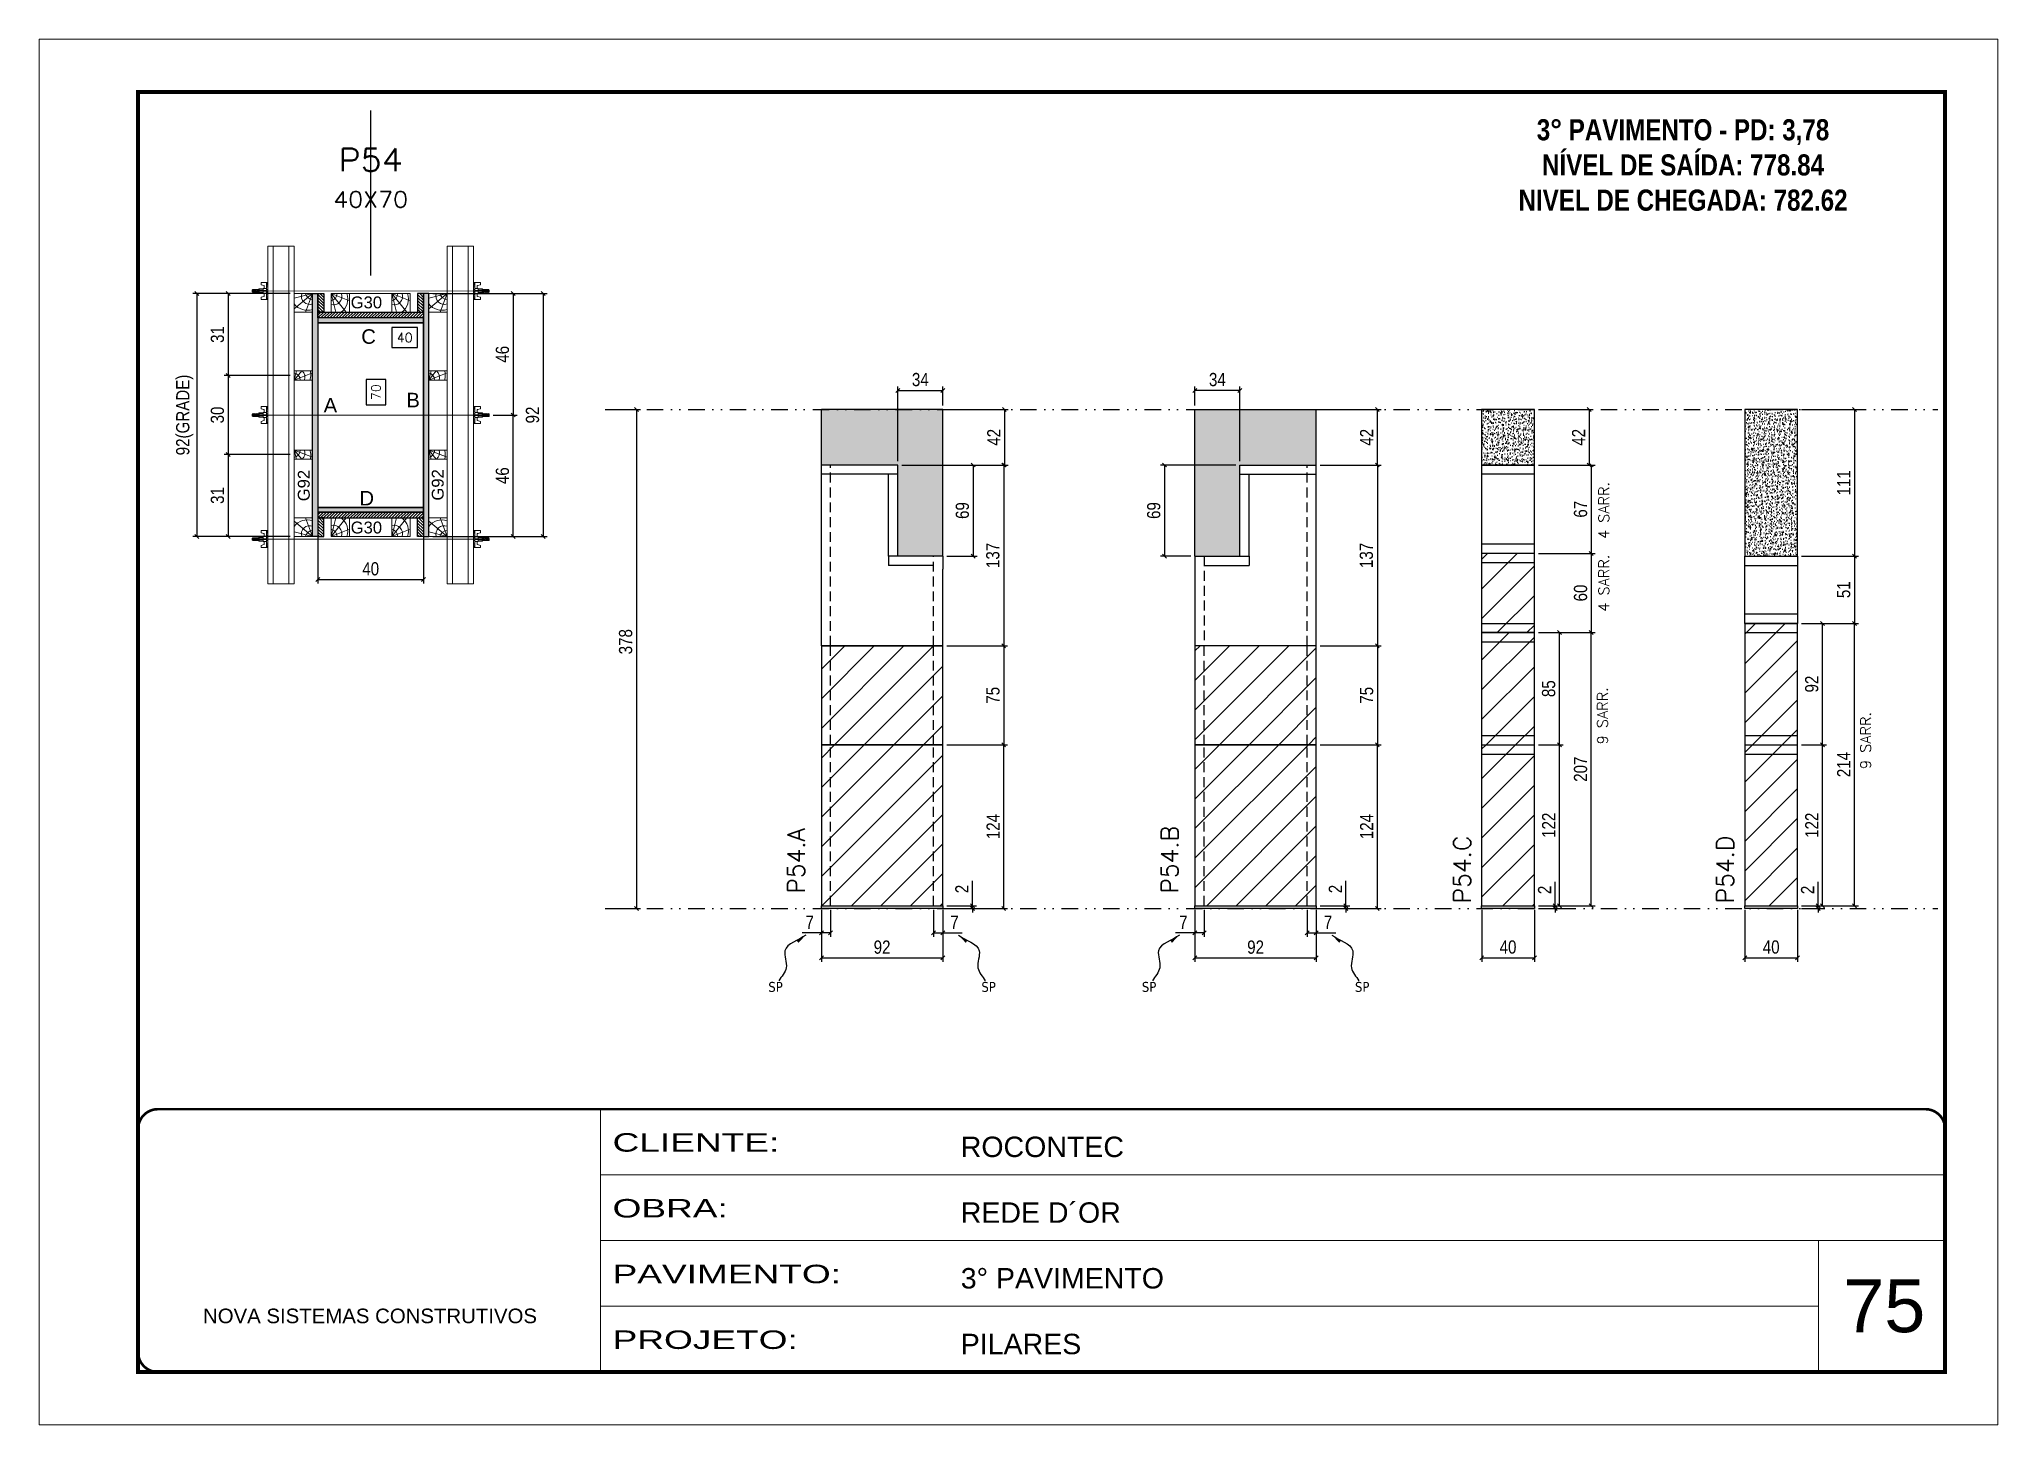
# Model space of a CAD drawing. Extents: x 2949 to 9203, y -16089 to 12527.
# Drawn here: x 6133 to 7618, y -9198 to -8148 of the extents above; entities that cross this region are included whole.
import ezdxf
from ezdxf.enums import TextEntityAlignment as Align

# ---------------------------------------------------------------- set-up
doc = ezdxf.new("R2010")
doc.units = 0
for name, pattern in [('CONTINUO', [0]), ('DASHED', [0.75, 0.5, -0.25]), ('DIVIDE2', [0.625, 0.25, -0.125, 0, -0.125, 0, -0.125]), ('HIDDEN', [0.375, 0.25, -0.125])]:
    doc.linetypes.add(name, pattern=pattern)
for name, color, linetype, lineweight in [('CARIMBO', 255, 'Continuous', 9), ('Folhas', 255, 'Continuous', 9), ('Hachura', 251, 'Continuous', 9), ('Madeira', 126, 'Continuous', 18), ('Perfil Metálico', 224, 'Continuous', 18), ('SARRAFO DE PRESSAO', 251, 'DASHED', 9), ('Texto Seção', 7, 'Continuous', 15)]:
    doc.layers.add(name, color=color, linetype=linetype, lineweight=lineweight)
for name, color, linetype in [('CHAPA', 1, 'Continuous'), ('COTA', 241, 'Continuous'), ('cotas', 4, 'Continuous'), ('MEIO_PONT', 93, 'Continuous'), ('NOMENCLATURA', 7, 'Continuous'), ('Nível', 160, 'Continuous'), ('Painéis', 200, 'Continuous'), ('SARR_2.2x7', 40, 'Continuous'), ('SARRAFO', 251, 'Continuous'), ('Sarrafo de Pressão', 42, 'HIDDEN'), ('texto', 7, 'Continuous'), ('Texto de Titulo', 7, 'Continuous'), ('Texto Qtd Sarr', 242, 'Continuous'), ('TEXTO_GERAL', 7, 'Continuous')]:
    doc.layers.add(name, color=color, linetype=linetype)
doc.styles.add('ARIAL', font='arial.ttf')
doc.styles.add('COTA TECNICA', font='techl___.ttf', dxfattribs={"height": 10})
doc.styles.add('COTA TECNICA 2X', font='techl___.ttf', dxfattribs={"height": 10})
doc.styles.add('COTA TECNICA-50', font='techl___.ttf', dxfattribs={"height": 10})
doc.styles.add('REGUA-120', font='ROMANS.shx', dxfattribs={"height": 15})
doc.styles.add('ROMANC', font='techb___.ttf', dxfattribs={"height": 2.5})
doc.styles.add('ROMANS', font='romans.shx')
doc.styles.add('SANSSERIF', font='sas_____.pfb')
doc.styles.get("Standard").update_dxf_attribs({"font": 'arial.ttf'})
doc.styles.add('Tecnologia', font='')
doc.styles.get('Tecnologia').set_extended_font_data('Forgotten Futurist')
doc.dimstyles.new('COTA PAINEL-50', dxfattribs={"dimtxt": 10, "dimasz": 3, "dimexe": 3, "dimexo": 3, "dimgap": 3, "dimtad": 1, "dimdec": 1, "dimzin": 12, "dimdsep": 46, "dimtxsty": 'COTA TECNICA-50', "dimblk1": 'OBLIQUE', "dimblk2": 'OBLIQUE', "dimsah": 1, "dimcen": 0.9, "dimclrd": 4, "dimclre": 4, "dimclrt": 240, "dimadec": 1, "dimazin": 3, "dimtfac": 1, "dimtdec": 1, "dimtmove": 0, "dimatfit": 3, "dimfxl": 1, "dimtolj": 1, "dimtzin": 12, "dimarcsym": 0})
doc.dimstyles.new('PAINEL', dxfattribs={"dimtxt": 10, "dimasz": 3, "dimexe": 3, "dimexo": 3, "dimgap": 3, "dimtad": 1, "dimdec": 1, "dimzin": 12, "dimdsep": 46, "dimtxsty": 'COTA TECNICA', "dimblk1": 'OBLIQUE', "dimblk2": 'OBLIQUE', "dimsah": 1, "dimcen": 0.9, "dimclrd": 4, "dimclre": 4, "dimclrt": 240, "dimadec": 1, "dimazin": 3, "dimtfac": 1, "dimtdec": 1, "dimtmove": 0, "dimatfit": 3, "dimfxl": 1, "dimtolj": 1, "dimtzin": 12, "dimarcsym": 0})
doc.dimstyles.new('SECAO PILAR', dxfattribs={"dimtxt": 10, "dimasz": 3, "dimexe": 3, "dimexo": 3, "dimgap": 3, "dimtad": 1, "dimdec": 1, "dimlfac": 0.5, "dimzin": 12, "dimdsep": 46, "dimtxsty": 'COTA TECNICA 2X', "dimblk1": 'OBLIQUE', "dimblk2": 'OBLIQUE', "dimsah": 1, "dimcen": 0.9, "dimclrd": 256, "dimclre": 256, "dimclrt": 256, "dimadec": 1, "dimazin": 3, "dimtfac": 1, "dimtdec": 1, "dimtmove": 0, "dimatfit": 3, "dimfxl": 1, "dimtolj": 1, "dimtzin": 12, "dimarcsym": 0})
doc.dimstyles.new('SECÇÃO 2', dxfattribs={"dimtxt": 7, "dimasz": 6, "dimexe": 0.18, "dimexo": 2, "dimgap": -4, "dimtad": 3, "dimdec": 1, "dimlfac": 0.5, "dimzin": 12, "dimdsep": 46, "dimtxsty": 'ROMANS', "dimblk": 'ARCHTICK', "dimcen": 0.09, "dimse1": 1, "dimse2": 1, "dimsd1": 1, "dimsd2": 1, "dimclrd": 180, "dimclre": 5, "dimclrt": 1, "dimadec": 0, "dimazin": 3, "dimtfac": 1, "dimtdec": 1, "dimtofl": 0, "dimtmove": 0, "dimatfit": 3, "dimldrblk": 'ARCHTICK', "dimfxl": 1, "dimtolj": 1, "dimtzin": 0, "dimarcsym": 0})
doc.dimstyles.get("Standard").update_dxf_attribs({"dimtxt": 0.18, "dimasz": 0.18, "dimexe": 0.18, "dimexo": 0.0625, "dimgap": 0.09, "dimtad": 0, "dimtih": 1, "dimtoh": 1, "dimdec": 4, "dimzin": 0, "dimdsep": 46, "dimtxsty": 'Standard', "dimcen": 0.09, "dimadec": 0, "dimazin": 0, "dimtfac": 1, "dimtdec": 4, "dimtofl": 0, "dimtmove": 0, "dimatfit": 3, "dimfxl": 1, "dimtolj": 1, "dimtzin": 0, "dimarcsym": 0})
pattern_1 = [(45, (-124478.916, -34199.222), (-11.2253202, 11.2253202), [])]

msp = doc.modelspace()

# ---------------------------------------------------------------- texts
at = {"layer": 'CARIMBO', "style": 'ARIAL'}
msp.add_text('75', height=40, dxfattribs=at).set_placement((7500.39, -9127.47))
at = {"layer": 'NOMENCLATURA', "color": 2, "insert": (7378.86, -8181.56), "char_height": 16, "attachment_point": 2, "style": 'ROMANC'}
msp.add_mtext_dynamic_manual_height_columns('\\P3° PAVIMENTO - PD: 3,78\\PNÍVEL DE SAÍDA: 778.84\\PNIVEL DE CHEGADA: 782.62', width=300.2766, gutter_width=1, heights=[0], dxfattribs=at)
at = {"layer": 'texto', "color": 0, "char_height": 7.5, "attachment_point": 5}
for insert in [(6690.82, -8865.83), (6852.37, -8865.83), (6974.05, -8865.83), (7135.6, -8865.83)]:
    msp.add_mtext('{\\fTahoma|b0|i0|c0|p34;\\C4;SP}', dxfattribs=dict(at, insert=insert))
at = {"layer": 'Texto Seção', "linetype": 'Continuous', "style": 'ROMANS'}
for s, p in [('4 SARR.', (7322.78, -8526.36)), ('4 SARR.', (7322.78, -8581.46)), ('9 SARR.', (7321.82, -8681.96)), ('9 SARR.', (7521.32, -8700.7))]:
    msp.add_text(s, height=8, rotation=90, dxfattribs=at).set_placement(p)
at = {"layer": 'Texto Seção', "char_height": 13, "width": 285.3299, "attachment_point": 7, "rotation": 90, "style": 'REGUA-120'}
for s, insert in [('P54.A', (6712.97, -8795.08)), ('P54.B', (6996.2, -8795.08)), ('P54.C', (7217.86, -8802.41)), ('P54.D', (7417.36, -8802.41))]:
    msp.add_mtext(s, dxfattribs=dict(at, insert=insert))
at = {"layer": 'TEXTO_GERAL', "style": 'ARIAL'}
for s, p in [('C', (6382.29, -8372.94)), ('A', (6353.34, -8424.99)), ('B', (6416.05, -8421.08)), ('D', (6380.89, -8495.44))]:
    msp.add_text(s, height=11, dxfattribs=at).set_placement(p, align=Align.MIDDLE_CENTER)
at = {"layer": 'TEXTO_GERAL', "color": 0, "linetype": 'Continuous', "style": 'SANSSERIF'}
for p in [(6333.15, -8497.77), (6434.71, -8497.23)]:
    msp.add_text('G92', height=9, rotation=90, dxfattribs=at).set_placement(p, align=Align.MIDDLE_LEFT)
at = {"layer": 'TEXTO_GERAL', "color": 0, "linetype": 'Continuous', "char_height": 9, "width": 285.3299, "style": 'SANSSERIF'}
for insert, attachment_point in [((6368.73, -8342.58), 1), ((6368.73, -8522.3), 7)]:
    msp.add_mtext('G30', dxfattribs=dict(at, insert=insert, attachment_point=attachment_point))

# ---------------------------------------------------------------- blocks, each defined once
blk = doc.blocks.new('9999999999')
at = {"color": 30, "linetype": 'CONTINUO'}
for p, q in [((98564.6, 34230.2), (98564.6, 34429.4)), ((98564.6, 34379.6), (99584, 34379.6)), ((98564.6, 34329.8), (99488, 34329.8)), ((99584, 34329.8), (99488, 34329.8)), ((99488, 34329.8), (99488, 34230.2)), ((98564.6, 34280), (99488, 34280))]:
    blk.add_line(p, q, dxfattribs=at)
at = {"color": 30, "linetype": 'CONTINUO', "const_width": 2}
blk.add_lwpolyline([(99584, 34230.2), (99584, 34414.4, 0.414214), (99569, 34429.4), (98229, 34429.4, 0.414214), (98214, 34414.4), (98214, 34245.2, 0.414214), (98229, 34230.2), (99584, 34230.2)], format="xyb", dxfattribs=at)
at = {"layer": 'Folhas'}
blk.add_lwpolyline([(98139, 34190.2), (99624, 34190.2), (99624, 35240.2), (98139, 35240.2)], close=True, dxfattribs=at)
at = {"layer": 'Folhas', "color": 30, "const_width": 3}
blk.add_lwpolyline([(98214, 34230.2), (99584, 34230.2), (99584, 35200.2), (98214, 35200.2)], close=True, dxfattribs=at)
at = {"color": 7, "linetype": 'Continuous', "ltscale": 5, "style": 'ARIAL'}
for s, height, p in [('ROCONTEC', 15.48, (98837.7, 34393.1)), ('REDE D´OR', 15.48, (98837.7, 34343.3)), ('3° PAVIMENTO', 15.483, (98837.7, 34293.5)), ('NOVA SISTEMAS CONSTRUTIVOS', 11.059, (98263.2, 34267.2)), ('PILARES', 15.48, (98837.7, 34243.7))]:
    blk.add_text(s, height=height, dxfattribs=at).set_placement(p)
at = {"layer": 'Folhas', "color": 7, "style": 'Tecnologia', "width": 1.5}
for s, p in [('CLIENTE:', (98573.7, 34397.2)), ('OBRA:', (98573.7, 34347.3)), ('PAVIMENTO:', (98573.7, 34297.5)), ('PROJETO:', (98573.7, 34247.7))]:
    blk.add_text(s, height=14, dxfattribs=at).set_placement(p)
blk = doc.blocks.new('titulo1')
at = {"layer": 'Defpoints', "color": 252, "linetype": 'HIDDEN', "ltscale": 2}
blk.add_line((0, 0), (0, 125), dxfattribs=at)
at = {"layer": 'Defpoints', "style": 'ROMANS', "oblique": 15}
blk.add_attdef('FOLHA', text='', height=10, dxfattribs=at).set_placement((0, 15.6), align=Align.MIDDLE_CENTER)
at = {"layer": 'Texto Qtd Sarr', "color": 3, "style": 'ROMANS', "oblique": 15}
for tag, height, p in [('TITULO', 17, (0, 71.4)), ('SEÇÃO', 12, (0, 41.5))]:
    blk.add_attdef(tag, text='', height=height, dxfattribs=at).set_placement(p, align=Align.MIDDLE_CENTER)
blk = doc.blocks.new('_Oblique')
at = {"color": 0, "linetype": 'ByBlock', "lineweight": -2}
blk.add_line((-0.5, -0.5), (0.5, 0.5), dxfattribs=at)
blk = doc.blocks.new('*D2334')
at = {"layer": 'cotas', "color": 4, "linetype": 'ByBlock', "lineweight": -2, "transparency": 16777216}
for p, q in [((6564.7, -8428.3), (6588.5, -8428.3)), ((6585.5, -8428.3), (6585.5, -8806.3)), ((6564.7, -8806.3), (6588.5, -8806.3))]:
    blk.add_line(p, q, dxfattribs=at)
at = {"layer": 'Defpoints', "color": 0, "linetype": 'ByBlock', "transparency": 16777216}
for p in [(6561.7, -8428.3), (6561.7, -8806.3), (6585.5, -8806.3)]:
    blk.add_point(p, dxfattribs=at)
at = {"layer": 'cotas', "color": 4, "linetype": 'ByBlock', "lineweight": -2, "transparency": 16777216, "xscale": 3, "yscale": 3, "zscale": 3}
for p, rotation in [((6585.5, -8428.3), 90), ((6585.5, -8806.3), 270)]:
    blk.add_blockref('_Oblique', p, dxfattribs=dict(at, rotation=rotation))
at = {"layer": 'cotas', "color": 240, "linetype": 'ByBlock', "transparency": 16777216, "insert": (6577.2, -8604.2), "char_height": 10, "attachment_point": 5, "rotation": 90, "style": 'COTA TECNICA'}
blk.add_mtext('\\A1;378', dxfattribs=at)
blk = doc.blocks.new('*D2311')
at = {"layer": 'COTA', "color": 180, "lineweight": -2, "transparency": 16777216}
for p, q in [((6395.4, -8405.4), (6380.4, -8405.4)), ((6380.4, -8405.4), (6380.4, -8424.7)), ((6395.4, -8424.7), (6395.4, -8405.4)), ((6380.4, -8424.7), (6395.4, -8424.7))]:
    blk.add_line(p, q, dxfattribs=at)
at = {"layer": 'Defpoints', "color": 0, "transparency": 16777216}
for p in [(6343.9, -8362.4), (6343.9, -8502.4), (6399.4, -8502.4)]:
    blk.add_point(p, dxfattribs=at)
at = {"layer": 'COTA', "color": 1, "transparency": 16777216, "insert": (6387.9, -8415.1), "char_height": 7, "attachment_point": 5, "rotation": 90, "style": 'ROMANS'}
blk.add_mtext('\\A1;70', dxfattribs=at)
blk = doc.blocks.new('_ArchTick')
at = {"color": 0, "linetype": 'ByBlock', "const_width": 0.15}
blk.add_lwpolyline([(-0.5, -0.5), (0.5, 0.5)], dxfattribs=at)
blk = doc.blocks.new('*D2312')
at = {"layer": 'COTA', "lineweight": -2, "transparency": 16777216}
for p, q in [((6430.9, -8340.4), (6517.7, -8340.4)), ((6514.7, -8340.4), (6514.7, -8524.4)), ((6430.9, -8524.4), (6517.7, -8524.4))]:
    blk.add_line(p, q, dxfattribs=at)
at = {"layer": 'Defpoints', "color": 0, "transparency": 16777216}
for p in [(6427.9, -8340.4), (6427.9, -8524.4), (6514.7, -8524.4)]:
    blk.add_point(p, dxfattribs=at)
at = {"layer": 'COTA', "lineweight": -2, "transparency": 16777216, "xscale": 3, "yscale": 3, "zscale": 3}
for p, rotation in [((6514.7, -8340.4), 90), ((6514.7, -8524.4), 270)]:
    blk.add_blockref('_Oblique', p, dxfattribs=dict(at, rotation=rotation))
at = {"layer": 'COTA', "transparency": 16777216, "insert": (6506.6, -8432.4), "char_height": 10, "attachment_point": 5, "rotation": 90, "style": 'COTA TECNICA 2X'}
blk.add_mtext('\\A1;92', dxfattribs=at)
blk = doc.blocks.new('*D2313')
at = {"layer": 'COTA', "lineweight": -2, "transparency": 16777216}
for p, q in [((6464.9, -8340.4), (6494.9, -8340.4)), ((6491.9, -8340.4), (6491.9, -8432.4)), ((6476.7, -8432.4), (6494.9, -8432.4))]:
    blk.add_line(p, q, dxfattribs=at)
at = {"layer": 'Defpoints', "color": 0, "transparency": 16777216}
for p in [(6461.9, -8340.4), (6473.7, -8432.4), (6491.9, -8432.4)]:
    blk.add_point(p, dxfattribs=at)
at = {"layer": 'COTA', "lineweight": -2, "transparency": 16777216, "xscale": 3, "yscale": 3, "zscale": 3}
for p, rotation in [((6491.9, -8340.4), 90), ((6491.9, -8432.4), 270)]:
    blk.add_blockref('_Oblique', p, dxfattribs=dict(at, rotation=rotation))
at = {"layer": 'COTA', "transparency": 16777216, "insert": (6483.8, -8386.4), "char_height": 10, "attachment_point": 5, "rotation": 90, "style": 'COTA TECNICA 2X'}
blk.add_mtext('\\A1;46', dxfattribs=at)
blk = doc.blocks.new('*D2314')
at = {"layer": 'COTA', "lineweight": -2, "transparency": 16777216}
for p, q in [((6476.7, -8432.4), (6494.9, -8432.4)), ((6491.9, -8524.4), (6491.9, -8432.4)), ((6464.9, -8524.4), (6494.9, -8524.4))]:
    blk.add_line(p, q, dxfattribs=at)
at = {"layer": 'Defpoints', "color": 0, "transparency": 16777216}
for p in [(6473.7, -8432.4), (6491.9, -8432.4), (6461.9, -8524.4)]:
    blk.add_point(p, dxfattribs=at)
at = {"layer": 'COTA', "lineweight": -2, "transparency": 16777216, "xscale": 3, "yscale": 3, "zscale": 3}
for p, rotation in [((6491.9, -8432.4), 90), ((6491.9, -8524.4), 270)]:
    blk.add_blockref('_Oblique', p, dxfattribs=dict(at, rotation=rotation))
at = {"layer": 'COTA', "transparency": 16777216, "insert": (6483.8, -8478.4), "char_height": 10, "attachment_point": 5, "rotation": 90, "style": 'COTA TECNICA 2X'}
blk.add_mtext('\\A1;46', dxfattribs=at)
blk = doc.blocks.new('*D2315')
at = {"layer": 'COTA', "color": 180, "lineweight": -2, "transparency": 16777216}
for p, q in [((6419.4, -8366.2), (6400, -8366.2)), ((6400, -8366.2), (6400, -8381.2)), ((6419.4, -8381.2), (6419.4, -8366.2)), ((6400, -8381.2), (6419.4, -8381.2))]:
    blk.add_line(p, q, dxfattribs=at)
at = {"layer": 'Defpoints', "color": 0, "transparency": 16777216}
for p in [(6343.9, -8362.4), (6423.9, -8362.4), (6423.9, -8385.2)]:
    blk.add_point(p, dxfattribs=at)
at = {"layer": 'COTA', "color": 1, "transparency": 16777216, "insert": (6409.7, -8373.7), "char_height": 7, "attachment_point": 5, "style": 'ROMANS'}
blk.add_mtext('\\A1;40', dxfattribs=at)
blk = doc.blocks.new('PONTALETE')
at = {"layer": 'Madeira'}
for q in [(2.71, 7), (7, 5.76), (7, 1.74)]:
    blk.add_line((0, 0), q, dxfattribs=at)
blk.add_lwpolyline([(0, 0), (7, 0), (7, 7), (0, 7)], close=True, dxfattribs=at)
for centre, radius, start, end in [((2.04, 0.06), 6.23, 37.28179, 109.09128), ((1.09, 0.9), 3.19, 343.60304, 109.98471), ((-0.21, -0.78), 3.09, 14.63219, 86.0383)]:
    blk.add_arc(centre, radius, start, end, dxfattribs=at)
blk = doc.blocks.new('*D2316')
at = {"layer": 'COTA', "lineweight": -2, "transparency": 16777216}
for p, q in [((6322.9, -8340.4), (6249.1, -8340.4)), ((6252.1, -8340.4), (6252.1, -8524.4)), ((6322.9, -8524.4), (6249.1, -8524.4))]:
    blk.add_line(p, q, dxfattribs=at)
at = {"layer": 'Defpoints', "color": 0, "transparency": 16777216}
for p in [(6325.9, -8340.4), (6252.1, -8524.4), (6325.9, -8524.4)]:
    blk.add_point(p, dxfattribs=at)
at = {"layer": 'COTA', "lineweight": -2, "transparency": 16777216, "xscale": 3, "yscale": 3, "zscale": 3}
for p, rotation in [((6252.1, -8340.4), 90), ((6252.1, -8524.4), 270)]:
    blk.add_blockref('_Oblique', p, dxfattribs=dict(at, rotation=rotation))
at = {"layer": 'COTA', "transparency": 16777216, "insert": (6242.9, -8432.4), "char_height": 10, "attachment_point": 5, "rotation": 90, "style": 'COTA TECNICA 2X'}
blk.add_mtext('\\A1;92(GRADE)', dxfattribs=at)
blk = doc.blocks.new('MEIO PONTALETE')
at = {"layer": 'Madeira'}
for q in [(2.71, 7), (3.5, 2.88), (3.5, 0.87)]:
    blk.add_line((0, 0), q, dxfattribs=at)
blk.add_lwpolyline([(0, 0), (3.5, 0), (3.5, 7), (0, 7)], close=True, dxfattribs=at)
for centre, radius, start, end in [((2.04, 0.06), 6.23, 76.44987, 109.09128), ((1.09, 0.9), 3.19, 40.90626, 109.98471), ((-0.21, -0.78), 3.09, 14.63219, 86.0383)]:
    blk.add_arc(centre, radius, start, end, dxfattribs=at)
blk = doc.blocks.new('*D2317')
at = {"layer": 'COTA', "lineweight": -2, "transparency": 16777216}
for p, q in [((6322.9, -8462.4), (6272.9, -8462.4)), ((6275.9, -8462.4), (6275.9, -8524.4)), ((6322.9, -8524.4), (6272.9, -8524.4))]:
    blk.add_line(p, q, dxfattribs=at)
at = {"layer": 'Defpoints', "color": 0, "transparency": 16777216}
for p in [(6325.9, -8462.4), (6275.9, -8524.4), (6325.9, -8524.4)]:
    blk.add_point(p, dxfattribs=at)
at = {"layer": 'COTA', "lineweight": -2, "transparency": 16777216, "xscale": 3, "yscale": 3, "zscale": 3}
for p, rotation in [((6275.9, -8462.4), 90), ((6275.9, -8524.4), 270)]:
    blk.add_blockref('_Oblique', p, dxfattribs=dict(at, rotation=rotation))
at = {"layer": 'COTA', "transparency": 16777216, "insert": (6267.7, -8493.4), "char_height": 10, "attachment_point": 5, "rotation": 90, "style": 'COTA TECNICA 2X'}
blk.add_mtext('\\A1;31', dxfattribs=at)
blk = doc.blocks.new('C')
at = {"layer": 'Hachura', "color": 0}
for p, q in [((0, 3.22), (0, -3.22)), ((0.45, 3.22), (0, 3.22)), ((0.46, 3.16), (0, 3.16)), ((0.46, 3.05), (0, 3.05)), ((0.46, 2.88), (0, 2.88)), ((0, 2.75), (0, -1.16)), ((0.46, 2.65), (0, 2.65)), ((0.46, 2.23), (0, 2.23)), ((0.46, 1.51), (0, 1.51)), ((0.39, 0.49), (0.17, 0.49)), ((0.45, -3.23), (0.45, 3.22)), ((0.45, 3.22), (2.58, 3.22)), ((1.74, 0.97), (0.45, 0.97)), ((1.45, 0.1), (0.45, 0.1)), ((1.35, 1.94), (1.35, 0.96)), ((2.58, 2.39), (1.47, 2.09)), ((1.74, -0.97), (1.74, 0.97)), ((1.74, 0.97), (1.74, 0.84)), ((1.74, 0.97), (1.74, 0.84)), ((1.74, 0.84), (3.35, 0.84)), ((3.35, 0.45), (1.74, 0.45)), ((2.58, 3.22), (2.58, 2.39)), ((3.32, 0.84), (3.32, -0.84)), ((3.35, 0.84), (3.35, -0.84)), ((3.68, 0.45), (3.35, 0.45)), ((3.84, -0.52), (3.35, 0.45)), ((3.35, 0.06), (3.67, -0.57)), ((3.68, 0.45), (4.16, -0.52)), ((3.72, 0.5), (4.25, -0.57)), ((4.37, -0.55), (3.83, 0.53)), ((4.15, 0.45), (3.93, 0.45)), ((4.42, -0.52), (3.93, 0.45)), ((4.15, 0.45), (4.26, 0.45)), ((4.26, 0.45), (4.74, -0.52)), ((4.3, 0.5), (4.83, -0.57)), ((4.95, -0.55), (4.41, 0.53)), ((4.51, 0.45), (4.84, 0.45)), ((5, -0.52), (4.51, 0.45)), ((4.84, 0.45), (5.32, -0.52)), ((4.88, 0.5), (5.41, -0.57)), ((5.53, -0.55), (4.99, 0.53)), ((5.58, -0.52), (5.09, 0.45)), ((5.42, 0.45), (5.09, 0.45)), ((5.58, -0.52), (5.09, 0.45)), ((5.42, 0.45), (5.74, -0.19)), ((5.46, 0.5), (5.74, -0.07)), ((5.74, 0.19), (5.57, 0.53)), ((5.74, 0.32), (5.68, 0.45)), ((5.68, 0.45), (5.74, 0.45)), ((5.74, 0.45), (5.9, 0.29)), ((5.74, 0.45), (5.74, -0.52)), ((5.9, -0.36), (5.9, 0.29)), ((0.45, 0), (0, 0)), ((0.46, -1.52), (0, -1.52)), ((0.46, -2.23), (0, -2.23)), ((0.46, -2.65), (0, -2.65)), ((0.46, -2.88), (0, -2.88)), ((0.46, -3.05), (0, -3.05)), ((0.46, -3.16), (0, -3.16)), ((0, -3.22), (2.57, -3.22)), ((0.08, -0.48), (0.29, -0.48)), ((0.29, -0.48), (0.4, -0.48)), ((0.45, 0), (0.45, -0.97)), ((0.45, -0.16), (1.45, -0.16)), ((0.45, -0.65), (0.45, -0.32)), ((0.45, -3.23), (0.45, -0.65)), ((0.45, -0.97), (1.74, -0.97)), ((1.35, -1.94), (1.35, -0.97)), ((2.58, -2.39), (1.47, -2.1)), ((3.35, -0.32), (1.74, -0.32)), ((3.35, -0.84), (1.74, -0.84)), ((2.58, -3.23), (2.58, -2.39)), ((3.35, -0.07), (3.58, -0.52)), ((3.35, -0.52), (3.58, -0.52)), ((3.84, -0.52), (4.16, -0.52)), ((4.42, -0.52), (4.74, -0.52)), ((4.63, -0.52), (4.74, -0.52)), ((5, -0.52), (5.32, -0.52)), ((5.58, -0.52), (5.74, -0.52)), ((5.74, -0.52), (5.9, -0.36)), ((5.74, -0.52), (5.74, -0.52))]:
    blk.add_line(p, q, dxfattribs=at)
for centre, radius, start, end in [((1.52, 1.94), 0.161, 104.74356, 180), ((1.44, -0.03), 0.129, 272.69497, 87.30503), ((3.81, 0.39), 0.143, 25.56881, 154.43119), ((4.39, 0.39), 0.143, 25.56881, 154.43119), ((4.97, 0.39), 0.143, 25.56881, 154.43119), ((5.55, 0.39), 0.143, 25.56881, 154.43119), ((0.17, -0.37), 0.174, 221.74404, 317.85924), ((1.52, -1.94), 0.161, 180, 255.25644), ((3.71, -0.4), 0.174, 222.14076, 318.25596), ((4.29, -0.4), 0.174, 222.14076, 318.25596), ((4.87, -0.4), 0.174, 222.14076, 318.25596), ((5.45, -0.4), 0.174, 222.14076, 318.25596), ((5.61, -0.4), 0.174, 317.85924, 318.25596)]:
    blk.add_arc(centre, radius, start, end, dxfattribs=at)
blk = doc.blocks.new('*D2318')
at = {"layer": 'COTA', "lineweight": -2, "transparency": 16777216}
for p, q in [((6322.9, -8340.4), (6272.9, -8340.4)), ((6275.9, -8340.4), (6275.9, -8402.4)), ((6322.9, -8402.4), (6272.9, -8402.4))]:
    blk.add_line(p, q, dxfattribs=at)
at = {"layer": 'Defpoints', "color": 0, "transparency": 16777216}
for p in [(6325.9, -8340.4), (6275.9, -8402.4), (6325.9, -8402.4)]:
    blk.add_point(p, dxfattribs=at)
at = {"layer": 'COTA', "lineweight": -2, "transparency": 16777216, "xscale": 3, "yscale": 3, "zscale": 3}
for p, rotation in [((6275.9, -8340.4), 90), ((6275.9, -8402.4), 270)]:
    blk.add_blockref('_Oblique', p, dxfattribs=dict(at, rotation=rotation))
at = {"layer": 'COTA', "transparency": 16777216, "insert": (6267.7, -8371.4), "char_height": 10, "attachment_point": 5, "rotation": 90, "style": 'COTA TECNICA 2X'}
blk.add_mtext('\\A1;31', dxfattribs=at)
blk = doc.blocks.new('*D2319')
at = {"layer": 'COTA', "lineweight": -2, "transparency": 16777216}
for p, q in [((6322.9, -8402.4), (6272.9, -8402.4)), ((6275.9, -8402.4), (6275.9, -8462.4)), ((6322.9, -8462.4), (6272.9, -8462.4))]:
    blk.add_line(p, q, dxfattribs=at)
at = {"layer": 'Defpoints', "color": 0, "transparency": 16777216}
for p in [(6325.9, -8402.4), (6275.9, -8462.4), (6325.9, -8462.4)]:
    blk.add_point(p, dxfattribs=at)
at = {"layer": 'COTA', "lineweight": -2, "transparency": 16777216, "xscale": 3, "yscale": 3, "zscale": 3}
for p, rotation in [((6275.9, -8402.4), 90), ((6275.9, -8462.4), 270)]:
    blk.add_blockref('_Oblique', p, dxfattribs=dict(at, rotation=rotation))
at = {"layer": 'COTA', "transparency": 16777216, "insert": (6267.7, -8432.4), "char_height": 10, "attachment_point": 5, "rotation": 90, "style": 'COTA TECNICA 2X'}
blk.add_mtext('\\A1;30', dxfattribs=at)
blk = doc.blocks.new('*D2335')
at = {"layer": 'COTA', "lineweight": -2, "transparency": 16777216}
for p, q in [((6343.9, -8509), (6343.9, -8560.1)), ((6423.9, -8509), (6423.9, -8560.1)), ((6343.9, -8557.1), (6423.9, -8557.1))]:
    blk.add_line(p, q, dxfattribs=at)
at = {"layer": 'Defpoints', "color": 0, "transparency": 16777216}
for p in [(6343.9, -8506), (6423.9, -8506), (6423.9, -8557.1)]:
    blk.add_point(p, dxfattribs=at)
at = {"layer": 'COTA', "lineweight": -2, "transparency": 16777216, "xscale": 3, "yscale": 3, "zscale": 3, "rotation": 180}
blk.add_blockref('_Oblique', (6343.9, -8557.1), dxfattribs=at)
at = {"layer": 'COTA', "lineweight": -2, "transparency": 16777216, "xscale": 3, "yscale": 3, "zscale": 3}
blk.add_blockref('_Oblique', (6423.9, -8557.1), dxfattribs=at)
at = {"layer": 'COTA', "transparency": 16777216, "insert": (6383.9, -8549), "char_height": 10, "attachment_point": 5, "style": 'COTA TECNICA 2X'}
blk.add_mtext('\\A1;40', dxfattribs=at)
blk = doc.blocks.new('*D2320')
at = {"layer": 'COTA', "color": 4, "lineweight": -2, "transparency": 16777216}
for p, q in [((6725.6, -8807.3), (6725.6, -8846.8)), ((6817.6, -8807.3), (6817.6, -8846.8)), ((6725.6, -8843.8), (6817.6, -8843.8))]:
    blk.add_line(p, q, dxfattribs=at)
at = {"layer": 'Defpoints', "color": 0, "transparency": 16777216}
for p in [(6725.6, -8804.3), (6817.6, -8804.3), (6817.6, -8843.8)]:
    blk.add_point(p, dxfattribs=at)
at = {"layer": 'COTA', "color": 4, "lineweight": -2, "transparency": 16777216, "xscale": 3, "yscale": 3, "zscale": 3, "rotation": 180}
blk.add_blockref('_Oblique', (6725.6, -8843.8), dxfattribs=at)
at = {"layer": 'COTA', "color": 4, "lineweight": -2, "transparency": 16777216, "xscale": 3, "yscale": 3, "zscale": 3}
blk.add_blockref('_Oblique', (6817.6, -8843.8), dxfattribs=at)
at = {"layer": 'COTA', "color": 240, "transparency": 16777216, "insert": (6771.6, -8835.7), "char_height": 10, "attachment_point": 5, "style": 'COTA TECNICA'}
blk.add_mtext('\\A1;92', dxfattribs=at)
blk = doc.blocks.new('*D2321')
at = {"layer": 'COTA', "color": 4, "lineweight": -2, "transparency": 16777216}
for p, q in [((6725.6, -8809.3), (6725.6, -8827.8)), ((6732.6, -8807.3), (6732.6, -8827.8)), ((6725.6, -8824.8), (6710.9, -8824.8)), ((6732.6, -8824.8), (6725.6, -8824.8))]:
    blk.add_line(p, q, dxfattribs=at)
at = {"layer": 'Defpoints', "color": 0, "transparency": 16777216}
for p in [(6732.6, -8804.3), (6725.6, -8806.3), (6725.6, -8824.8)]:
    blk.add_point(p, dxfattribs=at)
at = {"layer": 'COTA', "color": 4, "lineweight": -2, "transparency": 16777216, "xscale": 3, "yscale": 3, "zscale": 3, "rotation": 180}
blk.add_blockref('_Oblique', (6725.6, -8824.8), dxfattribs=at)
at = {"layer": 'COTA', "color": 4, "lineweight": -2, "transparency": 16777216, "xscale": 3, "yscale": 3, "zscale": 3}
blk.add_blockref('_Oblique', (6732.6, -8824.8), dxfattribs=at)
at = {"layer": 'COTA', "color": 240, "transparency": 16777216, "insert": (6716.7, -8816.8), "char_height": 10, "attachment_point": 5, "style": 'COTA TECNICA-50'}
blk.add_mtext('\\A1;7', dxfattribs=at)
blk = doc.blocks.new('*D2322')
at = {"layer": 'COTA', "color": 4, "lineweight": -2, "transparency": 16777216}
for p, q in [((6810.6, -8807.3), (6810.6, -8827.8)), ((6817.6, -8809.3), (6817.6, -8827.8)), ((6810.6, -8824.8), (6817.6, -8824.8)), ((6817.6, -8824.8), (6832.3, -8824.8))]:
    blk.add_line(p, q, dxfattribs=at)
at = {"layer": 'Defpoints', "color": 0, "transparency": 16777216}
for p in [(6810.6, -8804.3), (6817.6, -8806.3), (6817.6, -8824.8)]:
    blk.add_point(p, dxfattribs=at)
at = {"layer": 'COTA', "color": 4, "lineweight": -2, "transparency": 16777216, "xscale": 3, "yscale": 3, "zscale": 3, "rotation": 180}
blk.add_blockref('_Oblique', (6810.6, -8824.8), dxfattribs=at)
at = {"layer": 'COTA', "color": 4, "lineweight": -2, "transparency": 16777216, "xscale": 3, "yscale": 3, "zscale": 3}
blk.add_blockref('_Oblique', (6817.6, -8824.8), dxfattribs=at)
at = {"layer": 'COTA', "color": 240, "transparency": 16777216, "insert": (6826.5, -8816.8), "char_height": 10, "attachment_point": 5, "style": 'COTA TECNICA-50'}
blk.add_mtext('\\A1;7', dxfattribs=at)
blk = doc.blocks.new('*D2323')
at = {"layer": 'COTA', "color": 4, "lineweight": -2, "transparency": 16777216}
for p, q in [((6820.6, -8682.3), (6866.8, -8682.3)), ((6863.8, -8806.3), (6863.8, -8682.3)), ((6820.6, -8806.3), (6866.8, -8806.3))]:
    blk.add_line(p, q, dxfattribs=at)
at = {"layer": 'Defpoints', "color": 0, "transparency": 16777216}
for p in [(6817.6, -8682.3), (6863.8, -8682.3), (6817.6, -8806.3)]:
    blk.add_point(p, dxfattribs=at)
at = {"layer": 'COTA', "color": 4, "lineweight": -2, "transparency": 16777216, "xscale": 3, "yscale": 3, "zscale": 3}
for p, rotation in [((6863.8, -8682.3), 90), ((6863.8, -8806.3), 270)]:
    blk.add_blockref('_Oblique', p, dxfattribs=dict(at, rotation=rotation))
at = {"layer": 'COTA', "color": 240, "transparency": 16777216, "insert": (6855.8, -8744.3), "char_height": 10, "attachment_point": 5, "rotation": 90, "style": 'COTA TECNICA-50'}
blk.add_mtext('\\A1;124', dxfattribs=at)
blk = doc.blocks.new('*D2324')
at = {"layer": 'COTA', "color": 4, "lineweight": -2, "transparency": 16777216}
for p, q in [((6840.1, -8804.3), (6840.1, -8785.5)), ((6820.6, -8804.3), (6843.1, -8804.3)), ((6840.1, -8806.3), (6840.1, -8804.3)), ((6820.6, -8806.3), (6843.1, -8806.3)), ((6840.1, -8806.3), (6840.1, -8809.3))]:
    blk.add_line(p, q, dxfattribs=at)
at = {"layer": 'Defpoints', "color": 0, "transparency": 16777216}
for p in [(6817.6, -8804.3), (6817.6, -8806.3), (6840.1, -8806.3)]:
    blk.add_point(p, dxfattribs=at)
at = {"layer": 'COTA', "color": 4, "lineweight": -2, "transparency": 16777216, "xscale": 3, "yscale": 3, "zscale": 3}
for p, rotation in [((6840.1, -8804.3), 270), ((6840.1, -8806.3), 90)]:
    blk.add_blockref('_Oblique', p, dxfattribs=dict(at, rotation=rotation))
at = {"layer": 'COTA', "color": 240, "transparency": 16777216, "insert": (6832.1, -8791.6), "char_height": 10, "attachment_point": 5, "rotation": 90, "style": 'COTA TECNICA-50'}
blk.add_mtext('\\A1;2', dxfattribs=at)
blk = doc.blocks.new('*D2325')
at = {"layer": 'COTA', "color": 4, "linetype": 'ByBlock', "lineweight": -2, "transparency": 16777216}
for p, q in [((6820.6, -8607.3), (6866.8, -8607.3)), ((6863.8, -8607.3), (6863.8, -8682.3)), ((6820.6, -8682.3), (6866.8, -8682.3))]:
    blk.add_line(p, q, dxfattribs=at)
at = {"layer": 'Defpoints', "color": 0, "linetype": 'ByBlock', "transparency": 16777216}
for p in [(6817.6, -8607.3), (6817.6, -8682.3), (6863.8, -8682.3)]:
    blk.add_point(p, dxfattribs=at)
at = {"layer": 'COTA', "color": 4, "linetype": 'ByBlock', "lineweight": -2, "transparency": 16777216, "xscale": 3, "yscale": 3, "zscale": 3}
for p, rotation in [((6863.8, -8607.3), 90), ((6863.8, -8682.3), 270)]:
    blk.add_blockref('_Oblique', p, dxfattribs=dict(at, rotation=rotation))
at = {"layer": 'COTA', "color": 240, "linetype": 'ByBlock', "transparency": 16777216, "insert": (6855.7, -8644.8), "char_height": 10, "attachment_point": 5, "rotation": 90, "style": 'COTA TECNICA'}
blk.add_mtext('\\A1;75', dxfattribs=at)
blk = doc.blocks.new('*D2301')
at = {"layer": 'COTA', "color": 4, "lineweight": -2, "transparency": 16777216}
for p, q in [((7008.8, -8807.3), (7008.8, -8846.8)), ((7100.8, -8807.3), (7100.8, -8846.8)), ((7008.8, -8843.8), (7100.8, -8843.8))]:
    blk.add_line(p, q, dxfattribs=at)
at = {"layer": 'Defpoints', "color": 0, "transparency": 16777216}
for p in [(7008.8, -8804.3), (7100.8, -8804.3), (7100.8, -8843.8)]:
    blk.add_point(p, dxfattribs=at)
at = {"layer": 'COTA', "color": 4, "lineweight": -2, "transparency": 16777216, "xscale": 3, "yscale": 3, "zscale": 3, "rotation": 180}
blk.add_blockref('_Oblique', (7008.8, -8843.8), dxfattribs=at)
at = {"layer": 'COTA', "color": 4, "lineweight": -2, "transparency": 16777216, "xscale": 3, "yscale": 3, "zscale": 3}
blk.add_blockref('_Oblique', (7100.8, -8843.8), dxfattribs=at)
at = {"layer": 'COTA', "color": 240, "transparency": 16777216, "insert": (7054.8, -8835.7), "char_height": 10, "attachment_point": 5, "style": 'COTA TECNICA'}
blk.add_mtext('\\A1;92', dxfattribs=at)
blk = doc.blocks.new('*D2302')
at = {"layer": 'COTA', "color": 4, "lineweight": -2, "transparency": 16777216}
for p, q in [((7008.8, -8809.3), (7008.8, -8827.8)), ((7015.8, -8807.3), (7015.8, -8827.8)), ((7008.8, -8824.8), (6994.1, -8824.8)), ((7015.8, -8824.8), (7008.8, -8824.8))]:
    blk.add_line(p, q, dxfattribs=at)
at = {"layer": 'Defpoints', "color": 0, "transparency": 16777216}
for p in [(7015.8, -8804.3), (7008.8, -8806.3), (7008.8, -8824.8)]:
    blk.add_point(p, dxfattribs=at)
at = {"layer": 'COTA', "color": 4, "lineweight": -2, "transparency": 16777216, "xscale": 3, "yscale": 3, "zscale": 3, "rotation": 180}
blk.add_blockref('_Oblique', (7008.8, -8824.8), dxfattribs=at)
at = {"layer": 'COTA', "color": 4, "lineweight": -2, "transparency": 16777216, "xscale": 3, "yscale": 3, "zscale": 3}
blk.add_blockref('_Oblique', (7015.8, -8824.8), dxfattribs=at)
at = {"layer": 'COTA', "color": 240, "transparency": 16777216, "insert": (7000, -8816.8), "char_height": 10, "attachment_point": 5, "style": 'COTA TECNICA-50'}
blk.add_mtext('\\A1;7', dxfattribs=at)
blk = doc.blocks.new('*D2303')
at = {"layer": 'COTA', "color": 4, "lineweight": -2, "transparency": 16777216}
for p, q in [((7093.8, -8807.3), (7093.8, -8827.8)), ((7100.8, -8809.3), (7100.8, -8827.8)), ((7093.8, -8824.8), (7100.8, -8824.8)), ((7100.8, -8824.8), (7115.6, -8824.8))]:
    blk.add_line(p, q, dxfattribs=at)
at = {"layer": 'Defpoints', "color": 0, "transparency": 16777216}
for p in [(7093.8, -8804.3), (7100.8, -8806.3), (7100.8, -8824.8)]:
    blk.add_point(p, dxfattribs=at)
at = {"layer": 'COTA', "color": 4, "lineweight": -2, "transparency": 16777216, "xscale": 3, "yscale": 3, "zscale": 3, "rotation": 180}
blk.add_blockref('_Oblique', (7093.8, -8824.8), dxfattribs=at)
at = {"layer": 'COTA', "color": 4, "lineweight": -2, "transparency": 16777216, "xscale": 3, "yscale": 3, "zscale": 3}
blk.add_blockref('_Oblique', (7100.8, -8824.8), dxfattribs=at)
at = {"layer": 'COTA', "color": 240, "transparency": 16777216, "insert": (7109.7, -8816.8), "char_height": 10, "attachment_point": 5, "style": 'COTA TECNICA-50'}
blk.add_mtext('\\A1;7', dxfattribs=at)
blk = doc.blocks.new('*D2304')
at = {"layer": 'COTA', "color": 4, "lineweight": -2, "transparency": 16777216}
for p, q in [((7103.8, -8682.3), (7150.1, -8682.3)), ((7147.1, -8806.3), (7147.1, -8682.3)), ((7103.8, -8806.3), (7150.1, -8806.3))]:
    blk.add_line(p, q, dxfattribs=at)
at = {"layer": 'Defpoints', "color": 0, "transparency": 16777216}
for p in [(7100.8, -8682.3), (7147.1, -8682.3), (7100.8, -8806.3)]:
    blk.add_point(p, dxfattribs=at)
at = {"layer": 'COTA', "color": 4, "lineweight": -2, "transparency": 16777216, "xscale": 3, "yscale": 3, "zscale": 3}
for p, rotation in [((7147.1, -8682.3), 90), ((7147.1, -8806.3), 270)]:
    blk.add_blockref('_Oblique', p, dxfattribs=dict(at, rotation=rotation))
at = {"layer": 'COTA', "color": 240, "transparency": 16777216, "insert": (7139, -8744.3), "char_height": 10, "attachment_point": 5, "rotation": 90, "style": 'COTA TECNICA-50'}
blk.add_mtext('\\A1;124', dxfattribs=at)
blk = doc.blocks.new('*D2305')
at = {"layer": 'COTA', "color": 4, "lineweight": -2, "transparency": 16777216}
for p, q in [((7123.3, -8804.3), (7123.3, -8785.5)), ((7103.8, -8804.3), (7126.3, -8804.3)), ((7123.3, -8806.3), (7123.3, -8804.3)), ((7103.8, -8806.3), (7126.3, -8806.3)), ((7123.3, -8806.3), (7123.3, -8809.3))]:
    blk.add_line(p, q, dxfattribs=at)
at = {"layer": 'Defpoints', "color": 0, "transparency": 16777216}
for p in [(7100.8, -8804.3), (7100.8, -8806.3), (7123.3, -8806.3)]:
    blk.add_point(p, dxfattribs=at)
at = {"layer": 'COTA', "color": 4, "lineweight": -2, "transparency": 16777216, "xscale": 3, "yscale": 3, "zscale": 3}
for p, rotation in [((7123.3, -8804.3), 270), ((7123.3, -8806.3), 90)]:
    blk.add_blockref('_Oblique', p, dxfattribs=dict(at, rotation=rotation))
at = {"layer": 'COTA', "color": 240, "transparency": 16777216, "insert": (7115.3, -8791.6), "char_height": 10, "attachment_point": 5, "rotation": 90, "style": 'COTA TECNICA-50'}
blk.add_mtext('\\A1;2', dxfattribs=at)
blk = doc.blocks.new('*D2306')
at = {"layer": 'COTA', "color": 4, "linetype": 'ByBlock', "lineweight": -2, "transparency": 16777216}
for p, q in [((7103.8, -8607.3), (7150.1, -8607.3)), ((7147.1, -8607.3), (7147.1, -8682.3)), ((7103.8, -8682.3), (7150.1, -8682.3))]:
    blk.add_line(p, q, dxfattribs=at)
at = {"layer": 'Defpoints', "color": 0, "linetype": 'ByBlock', "transparency": 16777216}
for p in [(7100.8, -8607.3), (7100.8, -8682.3), (7147.1, -8682.3)]:
    blk.add_point(p, dxfattribs=at)
at = {"layer": 'COTA', "color": 4, "linetype": 'ByBlock', "lineweight": -2, "transparency": 16777216, "xscale": 3, "yscale": 3, "zscale": 3}
for p, rotation in [((7147.1, -8607.3), 90), ((7147.1, -8682.3), 270)]:
    blk.add_blockref('_Oblique', p, dxfattribs=dict(at, rotation=rotation))
at = {"layer": 'COTA', "color": 240, "linetype": 'ByBlock', "transparency": 16777216, "insert": (7139, -8644.8), "char_height": 10, "attachment_point": 5, "rotation": 90, "style": 'COTA TECNICA'}
blk.add_mtext('\\A1;75', dxfattribs=at)
blk = doc.blocks.new('*D2307')
at = {"layer": 'COTA', "color": 4, "lineweight": -2, "transparency": 16777216}
for p, q in [((7226.2, -8807.3), (7226.2, -8846.7)), ((7266.2, -8807.3), (7266.2, -8846.7)), ((7226.2, -8843.7), (7266.2, -8843.7))]:
    blk.add_line(p, q, dxfattribs=at)
at = {"layer": 'Defpoints', "color": 0, "transparency": 16777216}
for p in [(7226.2, -8804.3), (7266.2, -8804.3), (7266.2, -8843.7)]:
    blk.add_point(p, dxfattribs=at)
at = {"layer": 'COTA', "color": 4, "lineweight": -2, "transparency": 16777216, "xscale": 3, "yscale": 3, "zscale": 3, "rotation": 180}
blk.add_blockref('_Oblique', (7226.2, -8843.7), dxfattribs=at)
at = {"layer": 'COTA', "color": 4, "lineweight": -2, "transparency": 16777216, "xscale": 3, "yscale": 3, "zscale": 3}
blk.add_blockref('_Oblique', (7266.2, -8843.7), dxfattribs=at)
at = {"layer": 'COTA', "color": 240, "transparency": 16777216, "insert": (7246.2, -8835.6), "char_height": 10, "attachment_point": 5, "style": 'COTA TECNICA'}
blk.add_mtext('\\A1;40', dxfattribs=at)
blk = doc.blocks.new('*D2308')
at = {"layer": 'COTA', "color": 4, "lineweight": -2, "transparency": 16777216}
for p, q in [((7281.9, -8804.3), (7281.9, -8786.2)), ((7269.2, -8804.3), (7284.9, -8804.3)), ((7281.9, -8806.3), (7281.9, -8804.3)), ((7269.2, -8806.3), (7284.9, -8806.3)), ((7281.9, -8806.3), (7281.9, -8809.3))]:
    blk.add_line(p, q, dxfattribs=at)
at = {"layer": 'Defpoints', "color": 0, "transparency": 16777216}
for p in [(7266.2, -8804.3), (7281.9, -8804.3), (7266.2, -8806.3)]:
    blk.add_point(p, dxfattribs=at)
at = {"layer": 'COTA', "color": 4, "lineweight": -2, "transparency": 16777216, "xscale": 3, "yscale": 3, "zscale": 3}
for p, rotation in [((7281.9, -8804.3), 270), ((7281.9, -8806.3), 90)]:
    blk.add_blockref('_Oblique', p, dxfattribs=dict(at, rotation=rotation))
at = {"layer": 'COTA', "color": 240, "transparency": 16777216, "insert": (7273.9, -8792.3), "char_height": 10, "attachment_point": 5, "rotation": 90, "style": 'COTA TECNICA-50'}
blk.add_mtext('\\A1;2', dxfattribs=at)
blk = doc.blocks.new('*D2327')
at = {"layer": 'COTA', "color": 4, "linetype": 'ByBlock', "lineweight": -2, "transparency": 16777216}
for p, q in [((7269.2, -8597.3), (7312.3, -8597.3)), ((7309.3, -8804.3), (7309.3, -8597.3)), ((7269.2, -8804.3), (7312.3, -8804.3))]:
    blk.add_line(p, q, dxfattribs=at)
at = {"layer": 'Defpoints', "color": 0, "linetype": 'ByBlock', "transparency": 16777216}
for p in [(7266.2, -8597.3), (7309.3, -8597.3), (7266.2, -8804.3)]:
    blk.add_point(p, dxfattribs=at)
at = {"layer": 'COTA', "color": 4, "linetype": 'ByBlock', "lineweight": -2, "transparency": 16777216, "xscale": 3, "yscale": 3, "zscale": 3}
for p, rotation in [((7309.3, -8597.3), 90), ((7309.3, -8804.3), 270)]:
    blk.add_blockref('_Oblique', p, dxfattribs=dict(at, rotation=rotation))
at = {"layer": 'COTA', "color": 240, "linetype": 'ByBlock', "transparency": 16777216, "insert": (7301.2, -8700.8), "char_height": 10, "attachment_point": 5, "rotation": 90, "style": 'COTA TECNICA'}
blk.add_mtext('\\A1;207', dxfattribs=at)
blk = doc.blocks.new('*D2328')
at = {"layer": 'COTA', "color": 4, "linetype": 'ByBlock', "lineweight": -2, "transparency": 16777216}
for p, q in [((7269.2, -8682.3), (7288.1, -8682.3)), ((7285.1, -8804.3), (7285.1, -8682.3)), ((7269.2, -8804.3), (7288.1, -8804.3))]:
    blk.add_line(p, q, dxfattribs=at)
at = {"layer": 'Defpoints', "color": 0, "linetype": 'ByBlock', "transparency": 16777216}
for p in [(7266.2, -8682.3), (7285.1, -8682.3), (7266.2, -8804.3)]:
    blk.add_point(p, dxfattribs=at)
at = {"layer": 'COTA', "color": 4, "linetype": 'ByBlock', "lineweight": -2, "transparency": 16777216, "xscale": 3, "yscale": 3, "zscale": 3}
for p, rotation in [((7285.1, -8682.3), 90), ((7285.1, -8804.3), 270)]:
    blk.add_blockref('_Oblique', p, dxfattribs=dict(at, rotation=rotation))
at = {"layer": 'COTA', "color": 240, "linetype": 'ByBlock', "transparency": 16777216, "insert": (7277, -8743.3), "char_height": 10, "attachment_point": 5, "rotation": 90, "style": 'COTA TECNICA'}
blk.add_mtext('\\A1;122', dxfattribs=at)
blk = doc.blocks.new('*D2329')
at = {"layer": 'COTA', "color": 4, "linetype": 'ByBlock', "lineweight": -2, "transparency": 16777216}
for p, q in [((7269.2, -8597.3), (7288.1, -8597.3)), ((7285.1, -8682.3), (7285.1, -8597.3)), ((7269.2, -8682.3), (7288.1, -8682.3))]:
    blk.add_line(p, q, dxfattribs=at)
at = {"layer": 'Defpoints', "color": 0, "linetype": 'ByBlock', "transparency": 16777216}
for p in [(7266.2, -8597.3), (7285.1, -8597.3), (7266.2, -8682.3)]:
    blk.add_point(p, dxfattribs=at)
at = {"layer": 'COTA', "color": 4, "linetype": 'ByBlock', "lineweight": -2, "transparency": 16777216, "xscale": 3, "yscale": 3, "zscale": 3}
for p, rotation in [((7285.1, -8597.3), 90), ((7285.1, -8682.3), 270)]:
    blk.add_blockref('_Oblique', p, dxfattribs=dict(at, rotation=rotation))
at = {"layer": 'COTA', "color": 240, "linetype": 'ByBlock', "transparency": 16777216, "insert": (7277, -8639.8), "char_height": 10, "attachment_point": 5, "rotation": 90, "style": 'COTA TECNICA'}
blk.add_mtext('\\A1;85', dxfattribs=at)
blk = doc.blocks.new('*D2309')
at = {"layer": 'COTA', "color": 4, "lineweight": -2, "transparency": 16777216}
for p, q in [((7425.7, -8807.3), (7425.7, -8846.7)), ((7465.7, -8807.3), (7465.7, -8846.7)), ((7425.7, -8843.7), (7465.7, -8843.7))]:
    blk.add_line(p, q, dxfattribs=at)
at = {"layer": 'Defpoints', "color": 0, "transparency": 16777216}
for p in [(7425.7, -8804.3), (7465.7, -8804.3), (7465.7, -8843.7)]:
    blk.add_point(p, dxfattribs=at)
at = {"layer": 'COTA', "color": 4, "lineweight": -2, "transparency": 16777216, "xscale": 3, "yscale": 3, "zscale": 3, "rotation": 180}
blk.add_blockref('_Oblique', (7425.7, -8843.7), dxfattribs=at)
at = {"layer": 'COTA', "color": 4, "lineweight": -2, "transparency": 16777216, "xscale": 3, "yscale": 3, "zscale": 3}
blk.add_blockref('_Oblique', (7465.7, -8843.7), dxfattribs=at)
at = {"layer": 'COTA', "color": 240, "transparency": 16777216, "insert": (7445.7, -8835.6), "char_height": 10, "attachment_point": 5, "style": 'COTA TECNICA'}
blk.add_mtext('\\A1;40', dxfattribs=at)
blk = doc.blocks.new('*D2310')
at = {"layer": 'COTA', "color": 4, "lineweight": -2, "transparency": 16777216}
for p, q in [((7481.3, -8804.3), (7481.3, -8786.2)), ((7468.7, -8804.3), (7484.3, -8804.3)), ((7481.3, -8806.3), (7481.3, -8804.3)), ((7468.7, -8806.3), (7484.3, -8806.3)), ((7481.3, -8806.3), (7481.3, -8809.3))]:
    blk.add_line(p, q, dxfattribs=at)
at = {"layer": 'Defpoints', "color": 0, "transparency": 16777216}
for p in [(7465.7, -8804.3), (7481.3, -8804.3), (7465.7, -8806.3)]:
    blk.add_point(p, dxfattribs=at)
at = {"layer": 'COTA', "color": 4, "lineweight": -2, "transparency": 16777216, "xscale": 3, "yscale": 3, "zscale": 3}
for p, rotation in [((7481.3, -8804.3), 270), ((7481.3, -8806.3), 90)]:
    blk.add_blockref('_Oblique', p, dxfattribs=dict(at, rotation=rotation))
at = {"layer": 'COTA', "color": 240, "transparency": 16777216, "insert": (7473.3, -8792.3), "char_height": 10, "attachment_point": 5, "rotation": 90, "style": 'COTA TECNICA-50'}
blk.add_mtext('\\A1;2', dxfattribs=at)
blk = doc.blocks.new('*D2330')
at = {"layer": 'COTA', "color": 4, "linetype": 'ByBlock', "lineweight": -2, "transparency": 16777216}
for p, q in [((7468.7, -8428.3), (7511.8, -8428.3)), ((7508.8, -8428.3), (7508.8, -8539.3)), ((7468.7, -8539.3), (7511.8, -8539.3))]:
    blk.add_line(p, q, dxfattribs=at)
at = {"layer": 'Defpoints', "color": 0, "linetype": 'ByBlock', "transparency": 16777216}
for p in [(7465.7, -8428.3), (7465.7, -8539.3), (7508.8, -8539.3)]:
    blk.add_point(p, dxfattribs=at)
at = {"layer": 'COTA', "color": 4, "linetype": 'ByBlock', "lineweight": -2, "transparency": 16777216, "xscale": 3, "yscale": 3, "zscale": 3}
for p, rotation in [((7508.8, -8428.3), 90), ((7508.8, -8539.3), 270)]:
    blk.add_blockref('_Oblique', p, dxfattribs=dict(at, rotation=rotation))
at = {"layer": 'COTA', "color": 240, "linetype": 'ByBlock', "transparency": 16777216, "insert": (7500.7, -8483.8), "char_height": 10, "attachment_point": 5, "rotation": 90, "style": 'COTA TECNICA'}
blk.add_mtext('\\A1;111', dxfattribs=at)
blk = doc.blocks.new('*D2331')
at = {"layer": 'COTA', "color": 4, "linetype": 'ByBlock', "lineweight": -2, "transparency": 16777216}
for p, q in [((7468.7, -8590.3), (7511.8, -8590.3)), ((7508.8, -8804.3), (7508.8, -8590.3)), ((7468.7, -8804.3), (7511.8, -8804.3))]:
    blk.add_line(p, q, dxfattribs=at)
at = {"layer": 'Defpoints', "color": 0, "linetype": 'ByBlock', "transparency": 16777216}
for p in [(7465.7, -8590.3), (7508.8, -8590.3), (7465.7, -8804.3)]:
    blk.add_point(p, dxfattribs=at)
at = {"layer": 'COTA', "color": 4, "linetype": 'ByBlock', "lineweight": -2, "transparency": 16777216, "xscale": 3, "yscale": 3, "zscale": 3}
for p, rotation in [((7508.8, -8590.3), 90), ((7508.8, -8804.3), 270)]:
    blk.add_blockref('_Oblique', p, dxfattribs=dict(at, rotation=rotation))
at = {"layer": 'COTA', "color": 240, "linetype": 'ByBlock', "transparency": 16777216, "insert": (7500.7, -8697.3), "char_height": 10, "attachment_point": 5, "rotation": 90, "style": 'COTA TECNICA'}
blk.add_mtext('\\A1;214', dxfattribs=at)
blk = doc.blocks.new('*D2332')
at = {"layer": 'COTA', "color": 4, "linetype": 'ByBlock', "lineweight": -2, "transparency": 16777216}
for p, q in [((7468.7, -8682.3), (7487.6, -8682.3)), ((7484.6, -8804.3), (7484.6, -8682.3)), ((7468.7, -8804.3), (7487.6, -8804.3))]:
    blk.add_line(p, q, dxfattribs=at)
at = {"layer": 'Defpoints', "color": 0, "linetype": 'ByBlock', "transparency": 16777216}
for p in [(7465.7, -8682.3), (7484.6, -8682.3), (7465.7, -8804.3)]:
    blk.add_point(p, dxfattribs=at)
at = {"layer": 'COTA', "color": 4, "linetype": 'ByBlock', "lineweight": -2, "transparency": 16777216, "xscale": 3, "yscale": 3, "zscale": 3}
for p, rotation in [((7484.6, -8682.3), 90), ((7484.6, -8804.3), 270)]:
    blk.add_blockref('_Oblique', p, dxfattribs=dict(at, rotation=rotation))
at = {"layer": 'COTA', "color": 240, "linetype": 'ByBlock', "transparency": 16777216, "insert": (7476.5, -8743.3), "char_height": 10, "attachment_point": 5, "rotation": 90, "style": 'COTA TECNICA'}
blk.add_mtext('\\A1;122', dxfattribs=at)
blk = doc.blocks.new('*D2333')
at = {"layer": 'COTA', "color": 4, "linetype": 'ByBlock', "lineweight": -2, "transparency": 16777216}
for p, q in [((7468.7, -8590.3), (7487.6, -8590.3)), ((7484.6, -8682.3), (7484.6, -8590.3)), ((7468.7, -8682.3), (7487.6, -8682.3))]:
    blk.add_line(p, q, dxfattribs=at)
at = {"layer": 'Defpoints', "color": 0, "linetype": 'ByBlock', "transparency": 16777216}
for p in [(7465.7, -8590.3), (7484.6, -8590.3), (7465.7, -8682.3)]:
    blk.add_point(p, dxfattribs=at)
at = {"layer": 'COTA', "color": 4, "linetype": 'ByBlock', "lineweight": -2, "transparency": 16777216, "xscale": 3, "yscale": 3, "zscale": 3}
for p, rotation in [((7484.6, -8590.3), 90), ((7484.6, -8682.3), 270)]:
    blk.add_blockref('_Oblique', p, dxfattribs=dict(at, rotation=rotation))
at = {"layer": 'COTA', "color": 240, "linetype": 'ByBlock', "transparency": 16777216, "insert": (7476.5, -8636.3), "char_height": 10, "attachment_point": 5, "rotation": 90, "style": 'COTA TECNICA'}
blk.add_mtext('\\A1;92', dxfattribs=at)
blk = doc.blocks.new('*D2326')
at = {"layer": 'COTA', "color": 4, "linetype": 'ByBlock', "lineweight": -2, "transparency": 16777216}
for p, q in [((7269.2, -8537.3), (7312.3, -8537.3)), ((7309.3, -8537.3), (7309.3, -8597.3)), ((7269.2, -8597.3), (7312.3, -8597.3))]:
    blk.add_line(p, q, dxfattribs=at)
at = {"layer": 'Defpoints', "color": 0, "linetype": 'ByBlock', "transparency": 16777216}
for p in [(7266.2, -8537.3), (7266.2, -8597.3), (7309.3, -8597.3)]:
    blk.add_point(p, dxfattribs=at)
at = {"layer": 'COTA', "color": 4, "linetype": 'ByBlock', "lineweight": -2, "transparency": 16777216, "xscale": 3, "yscale": 3, "zscale": 3}
for p, rotation in [((7309.3, -8537.3), 90), ((7309.3, -8597.3), 270)]:
    blk.add_blockref('_Oblique', p, dxfattribs=dict(at, rotation=rotation))
at = {"layer": 'COTA', "color": 240, "linetype": 'ByBlock', "transparency": 16777216, "insert": (7301.2, -8567.3), "char_height": 10, "attachment_point": 5, "rotation": 90, "style": 'COTA TECNICA'}
blk.add_mtext('\\A1;60', dxfattribs=at)
blk = doc.blocks.new('*D2445')
at = {"layer": 'COTA', "color": 4, "lineweight": -2, "transparency": 16777216}
for p, q in [((6786.6, -8470.3), (6866.8, -8470.3)), ((6863.8, -8470.3), (6863.8, -8607.3)), ((6820.6, -8607.3), (6866.8, -8607.3))]:
    blk.add_line(p, q, dxfattribs=at)
at = {"layer": 'Defpoints', "color": 0, "transparency": 16777216}
for p in [(6783.6, -8470.3), (6817.6, -8607.3), (6863.8, -8607.3)]:
    blk.add_point(p, dxfattribs=at)
at = {"layer": 'COTA', "color": 4, "lineweight": -2, "transparency": 16777216, "xscale": 3, "yscale": 3, "zscale": 3}
for p, rotation in [((6863.8, -8470.3), 90), ((6863.8, -8607.3), 270)]:
    blk.add_blockref('_Oblique', p, dxfattribs=dict(at, rotation=rotation))
at = {"layer": 'COTA', "color": 240, "transparency": 16777216, "insert": (6855.6, -8538.8), "char_height": 10, "attachment_point": 5, "rotation": 90, "style": 'COTA TECNICA-50'}
blk.add_mtext('\\A1;137', dxfattribs=at)
blk = doc.blocks.new('*D2447')
at = {"layer": 'COTA', "color": 4, "lineweight": -2, "transparency": 16777216}
for p, q in [((6820.6, -8428.3), (6867.3, -8428.3)), ((6864.3, -8428.3), (6864.3, -8470.3)), ((6786.6, -8470.3), (6867.3, -8470.3))]:
    blk.add_line(p, q, dxfattribs=at)
at = {"layer": 'Defpoints', "color": 0, "transparency": 16777216}
for p in [(6817.6, -8428.3), (6783.6, -8470.3), (6864.3, -8470.3)]:
    blk.add_point(p, dxfattribs=at)
at = {"layer": 'COTA', "color": 4, "lineweight": -2, "transparency": 16777216, "xscale": 3, "yscale": 3, "zscale": 3}
for p, rotation in [((6864.3, -8428.3), 90), ((6864.3, -8470.3), 270)]:
    blk.add_blockref('_Oblique', p, dxfattribs=dict(at, rotation=rotation))
at = {"layer": 'COTA', "color": 240, "transparency": 16777216, "insert": (6856.3, -8449.3), "char_height": 10, "attachment_point": 5, "rotation": 90, "style": 'COTA TECNICA-50'}
blk.add_mtext('\\A1;42', dxfattribs=at)
blk = doc.blocks.new('*D2448')
at = {"layer": 'COTA', "color": 4, "lineweight": -2, "transparency": 16777216}
for p, q in [((6786.6, -8470.3), (6843.7, -8470.3)), ((6840.7, -8470.3), (6840.7, -8539.3)), ((6820.6, -8539.3), (6843.7, -8539.3))]:
    blk.add_line(p, q, dxfattribs=at)
at = {"layer": 'Defpoints', "color": 0, "transparency": 16777216}
for p in [(6783.6, -8470.3), (6817.6, -8539.3), (6840.7, -8539.3)]:
    blk.add_point(p, dxfattribs=at)
at = {"layer": 'COTA', "color": 4, "lineweight": -2, "transparency": 16777216, "xscale": 3, "yscale": 3, "zscale": 3}
for p, rotation in [((6840.7, -8470.3), 90), ((6840.7, -8539.3), 270)]:
    blk.add_blockref('_Oblique', p, dxfattribs=dict(at, rotation=rotation))
at = {"layer": 'COTA', "color": 240, "transparency": 16777216, "insert": (6832.5, -8504.8), "char_height": 10, "attachment_point": 5, "rotation": 90, "style": 'COTA TECNICA-50'}
blk.add_mtext('\\A1;69', dxfattribs=at)
blk = doc.blocks.new('*D2446')
at = {"layer": 'COTA', "color": 4, "lineweight": -2, "transparency": 16777216}
for p, q in [((6783.6, -8467.3), (6783.6, -8410.8)), ((6783.6, -8413.8), (6817.6, -8413.8)), ((6817.6, -8425.3), (6817.6, -8410.8))]:
    blk.add_line(p, q, dxfattribs=at)
at = {"layer": 'Defpoints', "color": 0, "transparency": 16777216}
for p in [(6817.6, -8413.8), (6817.6, -8428.3), (6783.6, -8470.3)]:
    blk.add_point(p, dxfattribs=at)
at = {"layer": 'COTA', "color": 4, "lineweight": -2, "transparency": 16777216, "xscale": 3, "yscale": 3, "zscale": 3, "rotation": 180}
blk.add_blockref('_Oblique', (6783.6, -8413.8), dxfattribs=at)
at = {"layer": 'COTA', "color": 4, "lineweight": -2, "transparency": 16777216, "xscale": 3, "yscale": 3, "zscale": 3}
blk.add_blockref('_Oblique', (6817.6, -8413.8), dxfattribs=at)
at = {"layer": 'COTA', "color": 240, "transparency": 16777216, "insert": (6800.6, -8405.6), "char_height": 10, "attachment_point": 5, "style": 'COTA TECNICA-50'}
blk.add_mtext('\\A1;34', dxfattribs=at)
blk = doc.blocks.new('*D2449')
at = {"layer": 'COTA', "color": 4, "lineweight": -2, "transparency": 16777216}
for p, q in [((7103.8, -8470.3), (7150.1, -8470.3)), ((7147.1, -8470.3), (7147.1, -8607.3)), ((7103.8, -8607.3), (7150.1, -8607.3))]:
    blk.add_line(p, q, dxfattribs=at)
at = {"layer": 'Defpoints', "color": 0, "transparency": 16777216}
for p in [(7100.8, -8470.3), (7100.8, -8607.3), (7147.1, -8607.3)]:
    blk.add_point(p, dxfattribs=at)
at = {"layer": 'COTA', "color": 4, "lineweight": -2, "transparency": 16777216, "xscale": 3, "yscale": 3, "zscale": 3}
for p, rotation in [((7147.1, -8470.3), 90), ((7147.1, -8607.3), 270)]:
    blk.add_blockref('_Oblique', p, dxfattribs=dict(at, rotation=rotation))
at = {"layer": 'COTA', "color": 240, "transparency": 16777216, "insert": (7138.8, -8538.8), "char_height": 10, "attachment_point": 5, "rotation": 90, "style": 'COTA TECNICA-50'}
blk.add_mtext('\\A1;137', dxfattribs=at)
blk = doc.blocks.new('*D2451')
at = {"layer": 'COTA', "color": 4, "lineweight": -2, "transparency": 16777216}
for p, q in [((7039.8, -8470.3), (6982.8, -8470.3)), ((6985.8, -8470.3), (6985.8, -8539.3)), ((7005.8, -8539.3), (6982.8, -8539.3))]:
    blk.add_line(p, q, dxfattribs=at)
at = {"layer": 'Defpoints', "color": 0, "transparency": 16777216}
for p in [(7042.8, -8470.3), (6985.8, -8539.3), (7008.8, -8539.3)]:
    blk.add_point(p, dxfattribs=at)
at = {"layer": 'COTA', "color": 4, "lineweight": -2, "transparency": 16777216, "xscale": 3, "yscale": 3, "zscale": 3}
for p, rotation in [((6985.8, -8470.3), 90), ((6985.8, -8539.3), 270)]:
    blk.add_blockref('_Oblique', p, dxfattribs=dict(at, rotation=rotation))
at = {"layer": 'COTA', "color": 240, "transparency": 16777216, "insert": (6977.6, -8504.8), "char_height": 10, "attachment_point": 5, "rotation": 90, "style": 'COTA TECNICA-50'}
blk.add_mtext('\\A1;69', dxfattribs=at)
blk = doc.blocks.new('*D2450')
at = {"layer": 'COTA', "color": 4, "lineweight": -2, "transparency": 16777216}
for p, q in [((7008.8, -8425.3), (7008.8, -8410.8)), ((7042.8, -8413.8), (7008.8, -8413.8)), ((7042.8, -8467.3), (7042.8, -8410.8))]:
    blk.add_line(p, q, dxfattribs=at)
at = {"layer": 'Defpoints', "color": 0, "transparency": 16777216}
for p in [(7008.8, -8413.8), (7008.8, -8428.3), (7042.8, -8470.3)]:
    blk.add_point(p, dxfattribs=at)
at = {"layer": 'COTA', "color": 4, "lineweight": -2, "transparency": 16777216, "xscale": 3, "yscale": 3, "zscale": 3, "rotation": 180}
blk.add_blockref('_Oblique', (7008.8, -8413.8), dxfattribs=at)
at = {"layer": 'COTA', "color": 4, "lineweight": -2, "transparency": 16777216, "xscale": 3, "yscale": 3, "zscale": 3}
blk.add_blockref('_Oblique', (7042.8, -8413.8), dxfattribs=at)
at = {"layer": 'COTA', "color": 240, "transparency": 16777216, "insert": (7025.8, -8405.6), "char_height": 10, "attachment_point": 5, "style": 'COTA TECNICA-50'}
blk.add_mtext('\\A1;34', dxfattribs=at)
blk = doc.blocks.new('*D2452')
at = {"layer": 'COTA', "color": 4, "lineweight": -2, "transparency": 16777216}
for p, q in [((7103.8, -8428.3), (7150.1, -8428.3)), ((7147.1, -8470.3), (7147.1, -8428.3)), ((7103.8, -8470.3), (7150.1, -8470.3))]:
    blk.add_line(p, q, dxfattribs=at)
at = {"layer": 'Defpoints', "color": 0, "transparency": 16777216}
for p in [(7100.8, -8428.3), (7147.1, -8428.3), (7100.8, -8470.3)]:
    blk.add_point(p, dxfattribs=at)
at = {"layer": 'COTA', "color": 4, "lineweight": -2, "transparency": 16777216, "xscale": 3, "yscale": 3, "zscale": 3}
for p, rotation in [((7147.1, -8428.3), 90), ((7147.1, -8470.3), 270)]:
    blk.add_blockref('_Oblique', p, dxfattribs=dict(at, rotation=rotation))
at = {"layer": 'COTA', "color": 240, "transparency": 16777216, "insert": (7139, -8449.3), "char_height": 10, "attachment_point": 5, "rotation": 90, "style": 'COTA TECNICA-50'}
blk.add_mtext('\\A1;42', dxfattribs=at)
blk = doc.blocks.new('*D2453')
at = {"layer": 'COTA', "color": 4, "lineweight": -2, "transparency": 16777216}
for p, q in [((7269.2, -8428.3), (7310.8, -8428.3)), ((7307.8, -8428.3), (7307.8, -8470.3)), ((7269.2, -8470.3), (7310.8, -8470.3))]:
    blk.add_line(p, q, dxfattribs=at)
at = {"layer": 'Defpoints', "color": 0, "transparency": 16777216}
for p in [(7266.2, -8428.3), (7266.2, -8470.3), (7307.8, -8470.3)]:
    blk.add_point(p, dxfattribs=at)
at = {"layer": 'COTA', "color": 4, "lineweight": -2, "transparency": 16777216, "xscale": 3, "yscale": 3, "zscale": 3}
for p, rotation in [((7307.8, -8428.3), 90), ((7307.8, -8470.3), 270)]:
    blk.add_blockref('_Oblique', p, dxfattribs=dict(at, rotation=rotation))
at = {"layer": 'COTA', "color": 240, "transparency": 16777216, "insert": (7299.7, -8449.3), "char_height": 10, "attachment_point": 5, "rotation": 90, "style": 'COTA TECNICA-50'}
blk.add_mtext('\\A1;42', dxfattribs=at)
blk = doc.blocks.new('*D2885')
at = {"layer": 'COTA', "color": 4, "linetype": 'ByBlock', "lineweight": -2, "transparency": 16777216}
for p, q in [((7269.2, -8470.3), (7312.3, -8470.3)), ((7309.3, -8470.3), (7309.3, -8537.3)), ((7269.2, -8537.3), (7312.3, -8537.3))]:
    blk.add_line(p, q, dxfattribs=at)
at = {"layer": 'Defpoints', "color": 0, "linetype": 'ByBlock', "transparency": 16777216}
for p in [(7266.2, -8470.3), (7266.2, -8537.3), (7309.3, -8537.3)]:
    blk.add_point(p, dxfattribs=at)
at = {"layer": 'COTA', "color": 4, "linetype": 'ByBlock', "lineweight": -2, "transparency": 16777216, "xscale": 3, "yscale": 3, "zscale": 3}
for p, rotation in [((7309.3, -8470.3), 90), ((7309.3, -8537.3), 270)]:
    blk.add_blockref('_Oblique', p, dxfattribs=dict(at, rotation=rotation))
at = {"layer": 'COTA', "color": 240, "linetype": 'ByBlock', "transparency": 16777216, "insert": (7301.2, -8503.8), "char_height": 10, "attachment_point": 5, "rotation": 90, "style": 'COTA TECNICA'}
blk.add_mtext('\\A1;67', dxfattribs=at)
blk = doc.blocks.new('*D2886')
at = {"layer": 'COTA', "color": 4, "lineweight": -2, "transparency": 16777216}
for p, q in [((7468.7, -8539.3), (7511.8, -8539.3)), ((7508.8, -8539.3), (7508.8, -8590.3)), ((7468.7, -8590.3), (7511.8, -8590.3))]:
    blk.add_line(p, q, dxfattribs=at)
at = {"layer": 'Defpoints', "color": 0, "transparency": 16777216}
for p in [(7465.7, -8539.3), (7465.7, -8590.3), (7508.8, -8590.3)]:
    blk.add_point(p, dxfattribs=at)
at = {"layer": 'COTA', "color": 4, "lineweight": -2, "transparency": 16777216, "xscale": 3, "yscale": 3, "zscale": 3}
for p, rotation in [((7508.8, -8539.3), 90), ((7508.8, -8590.3), 270)]:
    blk.add_blockref('_Oblique', p, dxfattribs=dict(at, rotation=rotation))
at = {"layer": 'COTA', "color": 240, "transparency": 16777216, "insert": (7500.7, -8564.8), "char_height": 10, "attachment_point": 5, "rotation": 90, "style": 'COTA TECNICA-50'}
blk.add_mtext('\\A1;51', dxfattribs=at)

# ---------------------------------------------------------------- dimensions: what is measured, and where the dimension line sits
at = {"layer": 'COTA'}
dim = msp.add_linear_dim(base=(6252.1, -8524.44), p1=(6325.88, -8340.44), p2=(6325.88, -8524.44), angle=270, text='<>(GRADE)', dimstyle='SECAO PILAR', dxfattribs=at)
dim.commit()
dim.dimension.update_dxf_attribs({"geometry": '*D2316', "text_midpoint": (6242.88, -8432.44)})
for base, p1, p2, angle, dimstyle, picture, middle in [((6275.94, -8402.44), (6325.88, -8340.44), (6325.88, -8402.44), 270, 'SECAO PILAR', '*D2318', (6267.73, -8371.44)), ((6514.65, -8524.44), (6427.88, -8340.44), (6427.88, -8524.44), 270, 'SECAO PILAR', '*D2312', (6506.57, -8432.44)), ((6491.89, -8432.44), (6461.88, -8340.44), (6473.68, -8432.44), 270, 'SECAO PILAR', '*D2313', (6483.78, -8386.44)), ((6275.94, -8462.44), (6325.88, -8402.44), (6325.88, -8462.44), 270, 'SECAO PILAR', '*D2319', (6267.73, -8432.44)), ((7008.82, -8413.84), (7042.82, -8470.33), (7008.82, -8428.33), 180, 'COTA PAINEL-50', '*D2450', (7025.82, -8405.62)), ((6491.89, -8432.44), (6461.88, -8524.44), (6473.68, -8432.44), 90, 'SECAO PILAR', '*D2314', (6483.78, -8478.44)), ((6864.33, -8470.33), (6817.59, -8428.33), (6783.59, -8470.33), 90, 'COTA PAINEL-50', '*D2447', (6856.26, -8449.33)), ((7147.06, -8428.33), (7100.82, -8470.33), (7100.82, -8428.33), 90, 'COTA PAINEL-50', '*D2452', (7138.99, -8449.33)), ((7307.78, -8470.33), (7266.19, -8428.33), (7266.19, -8470.33), 90, 'COTA PAINEL-50', '*D2453', (7299.7, -8449.33)), ((6275.94, -8524.44), (6325.88, -8462.44), (6325.88, -8524.44), 270, 'SECAO PILAR', '*D2317', (6267.73, -8493.44)), ((6863.83, -8607.33), (6783.59, -8470.33), (6817.59, -8607.33), 90, 'COTA PAINEL-50', '*D2445', (6855.61, -8538.83)), ((6840.66, -8539.33), (6783.59, -8470.33), (6817.59, -8539.33), 90, 'COTA PAINEL-50', '*D2448', (6832.53, -8504.83)), ((6985.76, -8539.33), (7042.82, -8470.33), (7008.82, -8539.33), 90, 'COTA PAINEL-50', '*D2451', (6977.62, -8504.83)), ((7147.06, -8607.33), (7100.82, -8470.33), (7100.82, -8607.33), 90, 'COTA PAINEL-50', '*D2449', (7138.84, -8538.83)), ((7508.78, -8590.33), (7465.69, -8539.33), (7465.69, -8590.33), 90, 'COTA PAINEL-50', '*D2886', (7500.67, -8564.83)), ((6863.83, -8682.33), (6817.59, -8806.33), (6817.59, -8682.33), 90, 'COTA PAINEL-50', '*D2323', (6855.76, -8744.33)), ((7147.06, -8682.33), (7100.82, -8806.33), (7100.82, -8682.33), 90, 'COTA PAINEL-50', '*D2304', (7138.99, -8744.33)), ((6725.59, -8824.84), (6732.59, -8804.33), (6725.59, -8806.33), 180, 'COTA PAINEL-50', '*D2321', (6716.73, -8816.77)), ((7008.82, -8824.84), (7015.82, -8804.33), (7008.82, -8806.33), 180, 'COTA PAINEL-50', '*D2302', (6999.96, -8816.77))]:
    dim = msp.add_linear_dim(base=base, p1=p1, p2=p2, angle=angle, dimstyle=dimstyle, dxfattribs=at)
    dim.commit()
    dim.dimension.update_dxf_attribs({"geometry": picture, "text_midpoint": middle})
for base, p1, p2, angle, dimstyle, picture, middle in [((6399.39, -8502.44), (6343.88, -8362.44), (6343.88, -8502.44), 270, 'SECÇÃO 2', '*D2311', (6399.39, -8415.07)), ((6840.12, -8806.33), (6817.59, -8804.33), (6817.59, -8806.33), 90, 'COTA PAINEL-50', '*D2324', (6840.12, -8791.59)), ((7123.35, -8806.33), (7100.82, -8804.33), (7100.82, -8806.33), 90, 'COTA PAINEL-50', '*D2305', (7123.35, -8791.59)), ((7281.93, -8804.33), (7266.19, -8806.33), (7266.19, -8804.33), 90, 'COTA PAINEL-50', '*D2308', (7281.93, -8792.28)), ((7481.33, -8804.33), (7465.69, -8806.33), (7465.69, -8804.33), 90, 'COTA PAINEL-50', '*D2310', (7481.33, -8792.28))]:
    dim = msp.add_linear_dim(base=base, p1=p1, p2=p2, angle=angle, dimstyle=dimstyle, dxfattribs=at)
    dim.commit()
    dim.dimension.update_dxf_attribs({"geometry": picture, "text_midpoint": middle, "dimtype": 160})
dim = msp.add_linear_dim(base=(6423.88, -8385.23), p1=(6343.88, -8362.44), p2=(6423.88, -8362.44), dimstyle='SECÇÃO 2', dxfattribs=at)
dim.commit()
dim.dimension.update_dxf_attribs({"geometry": '*D2315', "text_midpoint": (6409.71, -8385.23), "dimtype": 160})
for base, p1, p2, dimstyle, picture, middle in [((6817.59, -8413.84), (6783.59, -8470.33), (6817.59, -8428.33), 'COTA PAINEL-50', '*D2446', (6800.59, -8405.62)), ((6423.88, -8557.08), (6343.88, -8506.04), (6423.88, -8506.04), 'SECAO PILAR', '*D2335', (6383.88, -8548.97)), ((6817.59, -8824.84), (6810.59, -8804.33), (6817.59, -8806.33), 'COTA PAINEL-50', '*D2322', (6826.46, -8816.77)), ((7100.82, -8824.84), (7093.82, -8804.33), (7100.82, -8806.33), 'COTA PAINEL-50', '*D2303', (7109.69, -8816.77))]:
    dim = msp.add_linear_dim(base=base, p1=p1, p2=p2, dimstyle=dimstyle, dxfattribs=at)
    dim.commit()
    dim.dimension.update_dxf_attribs({"geometry": picture, "text_midpoint": middle})
at = {"layer": 'COTA', "linetype": 'ByBlock'}
for base, p1, p2, picture, middle in [((7508.78, -8539.33), (7465.69, -8428.33), (7465.69, -8539.33), '*D2330', (7500.72, -8483.83)), ((7309.28, -8537.33), (7266.19, -8470.33), (7266.19, -8537.33), '*D2885', (7301.18, -8503.83)), ((7309.28, -8597.33), (7266.19, -8537.33), (7266.19, -8597.33), '*D2326', (7301.18, -8567.33)), ((7309.28, -8597.33), (7266.19, -8804.33), (7266.19, -8597.33), '*D2327', (7301.18, -8700.83)), ((7508.78, -8590.33), (7465.69, -8804.33), (7465.69, -8590.33), '*D2331', (7500.71, -8697.33)), ((6863.83, -8682.33), (6817.59, -8607.33), (6817.59, -8682.33), '*D2325', (6855.72, -8644.83)), ((7147.06, -8682.33), (7100.82, -8607.33), (7100.82, -8682.33), '*D2306', (7138.95, -8644.83)), ((7285.1, -8682.33), (7266.19, -8804.33), (7266.19, -8682.33), '*D2328', (7277.04, -8743.33)), ((7484.6, -8682.33), (7465.69, -8804.33), (7465.69, -8682.33), '*D2332', (7476.54, -8743.33))]:
    dim = msp.add_linear_dim(base=base, p1=p1, p2=p2, angle=90, dimstyle='PAINEL', dxfattribs=at)
    dim.commit()
    dim.dimension.update_dxf_attribs({"geometry": picture, "text_midpoint": middle})
for base, p1, p2, picture, middle in [((7285.1, -8597.33), (7266.19, -8682.33), (7266.19, -8597.33), '*D2329', (7285.1, -8639.83)), ((7484.6, -8590.33), (7465.69, -8682.33), (7465.69, -8590.33), '*D2333', (7484.6, -8636.33))]:
    dim = msp.add_linear_dim(base=base, p1=p1, p2=p2, angle=90, dimstyle='PAINEL', override={"dimtmove": 1}, dxfattribs=at)
    dim.commit()
    dim.dimension.update_dxf_attribs({"geometry": picture, "text_midpoint": middle, "dimtype": 160})
at = {"layer": 'COTA'}
for base, p1, p2, picture, middle in [((6817.59, -8843.79), (6725.59, -8804.33), (6817.59, -8804.33), '*D2320', (6771.59, -8835.7)), ((7100.82, -8843.79), (7008.82, -8804.33), (7100.82, -8804.33), '*D2301', (7054.82, -8835.7)), ((7266.19, -8843.68), (7226.19, -8804.33), (7266.19, -8804.33), '*D2307', (7246.19, -8835.58)), ((7465.69, -8843.68), (7425.69, -8804.33), (7465.69, -8804.33), '*D2309', (7445.69, -8835.58))]:
    dim = msp.add_linear_dim(base=base, p1=p1, p2=p2, dimstyle='PAINEL', override={"dimarcsym": 2}, dxfattribs=at)
    dim.commit()
    dim.dimension.update_dxf_attribs({"geometry": picture, "text_midpoint": middle})
at = {"layer": 'cotas', "linetype": 'ByBlock'}
dim = msp.add_linear_dim(base=(6585.46, -8806.33), p1=(6561.74, -8428.33), p2=(6561.74, -8806.33), angle=90, dimstyle='PAINEL', dxfattribs=at)
dim.commit()
dim.dimension.update_dxf_attribs({"geometry": '*D2334', "text_midpoint": (6585.46, -8604.18), "dimtype": 160})

# ---------------------------------------------------------------- hatches: boundary and pattern name
at = {"layer": 'COTA', "linetype": 'ByBlock'}
h = msp.add_hatch(dxfattribs=at)
h.set_pattern_fill('AR-CONC', color=256, scale=0.03)
h.set_pattern_definition([(50, (3177.1985, -6873.4506), (5.46554, -0.4781726), [0.5715, -6.2865]), (355, (3177.1985, -6873.4506), (-1.057303, 5.731705), [0.4572, -5.0292175]), (100.45144, (3177.654, -6873.4905), (4.4082374, 5.2535326), [0.4857, -5.342707]), (46.1842, (3177.1985, -6871.9266), (8.132371, -1.26127), [0.85725, -9.42975]), (96.63556, (3177.876, -6872.032), (7.122124, 7.422784), [0.72855, -8.014068]), (351.18415, (3177.1985, -6871.927), (7.122124, 7.422784), [0.685799, -7.543792]), (21, (3177.9605, -6872.3076), (4.5484317, -3.067956), [0.5715, -6.2865]), (326, (3177.9605, -6872.3076), (1.854061, 5.525639), [0.4572, -5.0292]), (71.45144, (3178.3396, -6872.5633), (6.4024926, 2.457683), [0.4857, -5.342698]), (37.5, (3177.1985, -6873.4506), (0.0926581, 2.5366512), [0, -4.96824, 0, -5.1054, 0, -5.04825]), (7.5, (3177.1985, -6873.4506), (2.0045899, 3.0054172), [0, -2.91084, 0, -4.85394, 0, -1.92405]), (327.5, (3175.4993, -6873.4506), (4.0677179, -0.1718623), [0, -1.905, 0, -5.9436, 0, -7.8867]), (317.5, (3174.7373, -6873.4506), (4.4438754, 0.7627947), [0, -2.4765, 0, -3.94716, 0, -5.6007])])
h.paths.add_polyline_path([(6817.59, -8428.33), (6725.59, -8428.33), (6725.59, -8470.33), (6783.59, -8470.33), (6783.59, -8539.33), (6817.59, -8539.33)])
h = msp.add_hatch(dxfattribs=at)
h.set_pattern_fill('AR-CONC', color=256, scale=0.03)
h.set_pattern_definition([(50, (3460.4288, -6873.4506), (5.46554, -0.4781726), [0.5715, -6.2865]), (355, (3460.429, -6873.4506), (-1.057303, 5.731705), [0.4572, -5.0292175]), (100.45144, (3460.884, -6873.4905), (4.4082374, 5.2535326), [0.4857, -5.342707]), (46.1842, (3460.429, -6871.9266), (8.132371, -1.26127), [0.85725, -9.42975]), (96.63556, (3461.1065, -6872.032), (7.122124, 7.422784), [0.72855, -8.014068]), (351.18415, (3460.429, -6871.927), (7.122124, 7.422784), [0.685799, -7.543792]), (21, (3461.1908, -6872.3076), (4.5484317, -3.067956), [0.5715, -6.2865]), (326, (3461.191, -6872.3076), (1.854061, 5.525639), [0.4572, -5.0292]), (71.45144, (3461.57, -6872.5633), (6.4024926, 2.457683), [0.4857, -5.342698]), (37.5, (3460.4288, -6873.4506), (0.0926581, 2.5366512), [0, -4.96824, 0, -5.1054, 0, -5.04825]), (7.5, (3460.4288, -6873.4506), (2.0045899, 3.0054172), [0, -2.91084, 0, -4.85394, 0, -1.92405]), (327.5, (3458.7295, -6873.4506), (4.0677179, -0.1718623), [0, -1.905, 0, -5.9436, 0, -7.8867]), (317.5, (3457.9675, -6873.4506), (4.4438754, 0.7627947), [0, -2.4765, 0, -3.94716, 0, -5.6007])])
h.paths.add_polyline_path([(7008.82, -8539.33), (7042.82, -8539.33), (7042.82, -8470.33), (7100.82, -8470.33), (7100.82, -8428.33), (7008.82, -8428.33)])
h = msp.add_hatch(dxfattribs=at)
h.set_pattern_fill('AR-CONC', color=256, scale=0.03)
h.set_pattern_definition([(50, (3183.5, 4612.3004), (5.46554, -0.4781726), [0.5715, -6.2865]), (355, (3183.5, 4612.3004), (-1.0573026, 5.7317054), [0.4572, -5.0292175]), (100.451445, (3183.9555, 4612.2606), (4.4082374, 5.2535326), [0.4857003, -5.3427073]), (46.1842, (3183.5, 4613.8244), (8.1323712, -1.26127), [0.85725, -9.42975]), (96.63556, (3184.178, 4613.719), (7.122124, 7.4227837), [0.7285507, -8.014068]), (351.18415, (3183.5, 4613.8244), (7.122124, 7.4227837), [0.685799, -7.543792]), (21, (3184.262, 4613.4434), (4.5484317, -3.067956), [0.5715, -6.2865]), (326, (3184.262, 4613.4434), (1.8540609, 5.525639), [0.4572, -5.0292]), (71.451445, (3184.641, 4613.188), (6.4024926, 2.457683), [0.4857003, -5.3426981]), (37.5, (3183.5, 4612.3004), (0.0926581, 2.53665117), [0, -4.96824, 0, -5.1054, 0, -5.04825]), (7.5, (3183.5, 4612.3004), (2.0045899, 3.00541724), [0, -2.91084, 0, -4.85394, 0, -1.92405]), (327.5, (3181.8007, 4612.3004), (4.06771786, -0.17186232), [0, -1.905, 0, -5.9436, 0, -7.8867]), (317.5, (3181.0387, 4612.3004), (4.4438754, 0.7627947), [0, -2.4765, 0, -3.94716, 0, -5.6007])])
h.paths.add_polyline_path([(7266.19, -8428.33), (7226.19, -8428.33), (7226.19, -8470.33), (7266.19, -8470.33)])
h = msp.add_hatch(dxfattribs=at)
h.set_pattern_fill('AR-CONC', color=256, scale=0.03)
h.set_pattern_definition([(50, (-124283.4067, -37712.747), (5.46554007, -0.47817257), [0.5715, -6.2865]), (355, (-124283.4067, -37712.747), (-1.05730264, 5.73170536), [0.4572, -5.02921753]), (100.4514447, (-124282.951, -37712.787), (4.40823741, 5.25353256), [0.48570026, -5.34270734]), (46.1842, (-124283.407, -37711.223), (8.13237123, -1.26126984), [0.85725, -9.42975]), (96.6355576, (-124282.729, -37711.328), (7.122124, 7.42278374), [0.7285507, -8.01406824]), (351.184151, (-124283.407, -37711.223), (7.122124, 7.42278374), [0.685799, -7.54379196]), (21, (-124282.6447, -37711.604), (4.54843174, -3.06795595), [0.5715, -6.2865]), (326, (-124282.6447, -37711.604), (1.85406085, 5.52563898), [0.4572, -5.0292]), (71.451445, (-124282.2657, -37711.8596), (6.40249258, 2.45768307), [0.48570026, -5.34269813]), (37.5, (-124283.4067, -37712.747), (0.092658098, 2.536651166), [0, -4.96824, 0, -5.1054, 0, -5.04825]), (7.5, (-124283.4067, -37712.747), (2.004589875, 3.005417245), [0, -2.91084, 0, -4.85394, 0, -1.92405]), (327.5, (-124285.106, -37712.747), (4.067717855, -0.17186232), [0, -1.905, 0, -5.9436, 0, -7.8867]), (317.5, (-124285.868, -37712.747), (4.44387544, 0.76279473), [0, -2.4765, 0, -3.94716, 0, -5.6007])])
h.paths.add_polyline_path([(7425.69, -8539.33), (7465.69, -8539.33), (7465.69, -8428.33), (7425.69, -8428.33)])
at = {"layer": 'Hachura'}
h = msp.add_hatch(color=256, dxfattribs=at)
h.dxf.hatch_style = 1
h.paths.add_polyline_path([(6343.88, -8524.44), (6339.88, -8524.44), (6339.88, -8340.44), (6343.88, -8340.44)])
h = msp.add_hatch(color=256, dxfattribs=at)
h.dxf.hatch_style = 1
h.paths.add_polyline_path([(6343.88, -8524.44), (6339.88, -8524.44), (6339.88, -8340.44), (6343.88, -8340.44)])
h = msp.add_hatch(dxfattribs=at)
h.set_pattern_fill('ANSI31', color=256, scale=0.5, angle=90, style=0)
h.set_pattern_definition([(135, (-16547.5287, 783.5127), (-1.12253202, -1.12253202), [])])
h.paths.add_polyline_path([(6343.88, -8354.44), (6348.28, -8354.44), (6348.28, -8340.44), (6343.88, -8340.44)])
h = msp.add_hatch(dxfattribs=at)
h.set_pattern_fill('ANSI31', color=256, scale=0.5, angle=90, style=0)
h.set_pattern_definition([(135, (-16505.5287, 783.5127), (-1.12253202, -1.12253202), [])])
h.paths.add_polyline_path([(6423.88, -8354.44), (6419.48, -8354.44), (6419.48, -8340.44), (6423.88, -8340.44)])
h = msp.add_hatch(color=256, dxfattribs=at)
h.dxf.hatch_style = 1
h.paths.add_polyline_path([(6423.88, -8524.44), (6427.88, -8524.44), (6427.88, -8340.44), (6423.88, -8340.44)])
h = msp.add_hatch(color=256, dxfattribs=at)
h.dxf.hatch_style = 1
h.paths.add_polyline_path([(6423.88, -8524.44), (6427.88, -8524.44), (6427.88, -8340.44), (6423.88, -8340.44)])
h = msp.add_hatch(dxfattribs=at)
h.set_pattern_fill('ANSI31', color=256, scale=0.5, style=0)
h.set_pattern_definition([(45, (15517.8313, 14570.569), (-1.12253202, 1.12253202), [])])
h.paths.add_polyline_path([(6423.88, -8358.84), (6423.88, -8354.44), (6343.88, -8354.44), (6343.88, -8358.84)])
h = msp.add_hatch(color=256, dxfattribs=at)
h.dxf.hatch_style = 1
h.paths.add_polyline_path([(6343.88, -8358.84), (6343.88, -8362.44), (6423.88, -8362.44), (6423.88, -8358.84)])
h = msp.add_hatch(color=256, dxfattribs=at)
h.dxf.hatch_style = 1
h.paths.add_polyline_path([(6343.88, -8358.84), (6343.88, -8362.44), (6423.88, -8362.44), (6423.88, -8358.84)])
h = msp.add_hatch(color=256, dxfattribs=at)
h.dxf.hatch_style = 1
h.paths.add_polyline_path([(6343.88, -8502.44), (6343.88, -8506.04), (6423.88, -8506.04), (6423.88, -8502.44)])
h = msp.add_hatch(color=256, dxfattribs=at)
h.dxf.hatch_style = 1
h.paths.add_polyline_path([(6343.88, -8502.44), (6343.88, -8506.04), (6423.88, -8506.04), (6423.88, -8502.44)])
h = msp.add_hatch(dxfattribs=at)
h.set_pattern_fill('ANSI31', color=256, scale=0.5, style=0)
h.set_pattern_definition([(45, (15517.8313, 14596.569), (-1.12253202, 1.12253202), [])])
h.paths.add_polyline_path([(6423.88, -8506.04), (6423.88, -8510.44), (6343.88, -8510.44), (6343.88, -8506.04)])
h = msp.add_hatch(dxfattribs=at)
h.set_pattern_fill('ANSI31', color=256, scale=0.5, angle=90, style=0)
h.set_pattern_definition([(135, (-16547.5287, 978.5127), (-1.12253202, -1.12253202), [])])
h.paths.add_polyline_path([(6343.88, -8510.44), (6348.28, -8510.44), (6348.28, -8524.44), (6343.88, -8524.44)])
h = msp.add_hatch(dxfattribs=at)
h.set_pattern_fill('ANSI31', color=256, scale=0.5, angle=90, style=0)
h.set_pattern_definition([(135, (-16505.5287, 978.5127), (-1.12253202, -1.12253202), [])])
h.paths.add_polyline_path([(6423.88, -8510.44), (6419.48, -8510.44), (6419.48, -8524.44), (6423.88, -8524.44)])
h = msp.add_hatch(dxfattribs=at)
h.set_pattern_fill('ANSI31', color=256, scale=5)
h.set_pattern_definition([(45, (3183.5, 4545.3), (-11.22532, 11.22532), [])])
h.paths.add_polyline_path([(7226.19, -8537.33), (7226.19, -8597.33), (7266.19, -8597.33), (7266.19, -8537.33)])
at = {"layer": 'Hachura', "linetype": 'ByBlock'}
h = msp.add_hatch(dxfattribs=at)
h.set_pattern_fill('ANSI31', color=256, scale=5)
h.set_pattern_definition(pattern_1)
h.paths.add_polyline_path([(7266.19, -8597.33), (7226.19, -8597.33), (7226.19, -8682.33), (7266.19, -8682.33)])
h = msp.add_hatch(dxfattribs=at)
h.set_pattern_fill('ANSI31', color=256, scale=5)
h.set_pattern_definition(pattern_1)
h.paths.add_polyline_path([(7425.69, -8682.33), (7465.69, -8682.33), (7465.69, -8590.33), (7425.69, -8590.33)])
h = msp.add_hatch(dxfattribs=at)
h.set_pattern_fill('ANSI31', color=256, scale=5)
h.set_pattern_definition(pattern_1)
h.paths.add_polyline_path([(6725.59, -8607.33), (6725.59, -8682.33), (6817.59, -8682.33), (6817.59, -8607.33)])
h = msp.add_hatch(dxfattribs=at)
h.set_pattern_fill('ANSI31', color=256, scale=5)
h.set_pattern_definition(pattern_1)
h.paths.add_polyline_path([(7008.82, -8607.33), (7008.82, -8682.33), (7100.82, -8682.33), (7100.82, -8607.33)])
h = msp.add_hatch(dxfattribs=at)
h.set_pattern_fill('ANSI31', color=256, scale=5)
h.set_pattern_definition(pattern_1)
h.paths.add_polyline_path([(6817.59, -8682.33), (6725.59, -8682.33), (6725.59, -8804.33), (6817.59, -8804.33)])
h = msp.add_hatch(dxfattribs=at)
h.set_pattern_fill('ANSI31', color=256, scale=5)
h.set_pattern_definition(pattern_1)
h.paths.add_polyline_path([(7100.82, -8682.33), (7008.82, -8682.33), (7008.82, -8804.33), (7100.82, -8804.33)])
h = msp.add_hatch(dxfattribs=at)
h.set_pattern_fill('ANSI31', color=256, scale=5)
h.set_pattern_definition(pattern_1)
h.paths.add_polyline_path([(7266.19, -8682.33), (7226.19, -8682.33), (7226.19, -8804.33), (7266.19, -8804.33)])
h = msp.add_hatch(dxfattribs=at)
h.set_pattern_fill('ANSI31', color=256, scale=5)
h.set_pattern_definition(pattern_1)
h.paths.add_polyline_path([(7465.69, -8682.33), (7425.69, -8682.33), (7425.69, -8804.33), (7465.69, -8804.33)])

# ---------------------------------------------------------------- linework, layer by layer
at = {"layer": 'CHAPA'}
for points in [[(6343.88, -8524.44), (6339.88, -8524.44), (6339.88, -8340.44), (6343.88, -8340.44)], [(6343.88, -8524.44), (6339.88, -8524.44), (6339.88, -8340.44), (6343.88, -8340.44)], [(6423.88, -8524.44), (6427.88, -8524.44), (6427.88, -8340.44), (6423.88, -8340.44)], [(6423.88, -8524.44), (6427.88, -8524.44), (6427.88, -8340.44), (6423.88, -8340.44)], [(6343.88, -8358.84), (6343.88, -8362.44), (6423.88, -8362.44), (6423.88, -8358.84)], [(6343.88, -8358.84), (6343.88, -8362.44), (6423.88, -8362.44), (6423.88, -8358.84)], [(6343.88, -8502.44), (6343.88, -8506.04), (6423.88, -8506.04), (6423.88, -8502.44)], [(6343.88, -8502.44), (6343.88, -8506.04), (6423.88, -8506.04), (6423.88, -8502.44)]]:
    msp.add_lwpolyline(points, close=True, dxfattribs=at)
at = {"layer": 'COTA', "linetype": 'ByBlock'}
for p, q in [((6725.59, -8470.33), (6725.59, -8428.33)), ((6817.59, -8428.33), (6725.59, -8428.33)), ((6817.59, -8539.33), (6817.59, -8428.33)), ((7008.82, -8539.33), (7008.82, -8428.33)), ((7008.82, -8428.33), (7100.82, -8428.33)), ((7100.82, -8470.33), (7100.82, -8428.33))]:
    msp.add_line(p, q, dxfattribs=at)
for points in [[(7226.19, -8470.33), (7266.19, -8470.33), (7266.19, -8428.33), (7226.19, -8428.33)], [(7425.69, -8539.33), (7465.69, -8539.33), (7465.69, -8428.33), (7425.69, -8428.33)]]:
    msp.add_lwpolyline(points, close=True, dxfattribs=at)
at = {"layer": 'Hachura'}
for p, q in [((6295.08, -8338.44), (6468.88, -8338.43)), ((6295.08, -8432.44), (6468.88, -8432.45)), ((6295.08, -8526.44), (6468.88, -8526.45))]:
    msp.add_line(p, q, dxfattribs=at)
at = {"layer": 'Madeira'}
for points in [[(6339.88, -8524.44), (6325.88, -8524.44), (6325.88, -8340.44), (6339.88, -8340.44)], [(6353.88, -8340.44), (6353.88, -8354.44), (6413.88, -8354.44), (6413.88, -8340.44)], [(6427.88, -8524.44), (6441.88, -8524.44), (6441.88, -8340.44), (6427.88, -8340.44)], [(6353.88, -8524.44), (6353.88, -8510.44), (6413.88, -8510.44), (6413.88, -8524.44)]]:
    msp.add_lwpolyline(points, close=True, dxfattribs=at)
at = {"layer": 'Nível', "color": 4, "linetype": 'DIVIDE2', "ltscale": 50}
for p, q in [((6561.74, -8428.33), (7572.08, -8428.33)), ((6561.74, -8806.33), (7572.08, -8806.33))]:
    msp.add_line(p, q, dxfattribs=at)
at = {"layer": 'Painéis'}
for p, q in [((6783.59, -8470.33), (6725.59, -8470.33)), ((6725.59, -8532.33), (6725.59, -8470.33)), ((6783.59, -8539.33), (6783.59, -8470.33)), ((7042.82, -8539.33), (7042.82, -8470.33)), ((7042.82, -8470.33), (7100.82, -8470.33)), ((7100.82, -8607.33), (7100.82, -8470.33)), ((6725.59, -8607.33), (6725.59, -8532.33)), ((6817.59, -8539.33), (6783.59, -8539.33)), ((6817.59, -8539.33), (6817.59, -8549.33)), ((6817.59, -8607.33), (6817.59, -8549.33)), ((7008.82, -8539.33), (7042.82, -8539.33)), ((7008.82, -8539.33), (7008.82, -8607.33)), ((7425.69, -8539.33), (7465.69, -8539.33)), ((7425.69, -8590.33), (7425.69, -8539.33)), ((7465.69, -8539.33), (7465.69, -8590.33)), ((7226.19, -8597.33), (7266.19, -8597.33)), ((7266.19, -8597.33), (7226.19, -8597.33)), ((7226.19, -8597.33), (7226.19, -8597.33)), ((7266.19, -8597.33), (7266.19, -8597.33)), ((7425.69, -8590.33), (7465.69, -8590.33)), ((7465.69, -8590.33), (7425.69, -8590.33)), ((7425.69, -8590.33), (7425.69, -8590.33)), ((7465.69, -8590.33), (7425.69, -8590.33)), ((7425.69, -8590.33), (7465.69, -8590.33)), ((7425.69, -8590.33), (7465.69, -8590.33)), ((7465.69, -8590.33), (7425.69, -8590.33)), ((7465.69, -8590.33), (7465.69, -8590.33)), ((7100.82, -8607.33), (7008.82, -8607.33)), ((7100.82, -8607.33), (7008.82, -8607.33)), ((7100.82, -8682.33), (7008.82, -8682.33)), ((7226.19, -8682.33), (7266.19, -8682.33)), ((7425.69, -8682.33), (7465.69, -8682.33))]:
    msp.add_line(p, q, dxfattribs=at)
at = {"layer": 'Painéis', "linetype": 'ByBlock'}
for p, q in [((7266.19, -8470.33), (7226.19, -8470.33)), ((7226.19, -8470.33), (7226.19, -8537.33)), ((7266.19, -8537.33), (7266.19, -8470.33)), ((7266.19, -8537.33), (7226.19, -8537.33)), ((7226.19, -8537.33), (7226.19, -8597.33)), ((7266.19, -8597.33), (7266.19, -8537.33)), ((7226.19, -8597.33), (7266.19, -8597.33)), ((6725.59, -8607.33), (6817.59, -8607.33))]:
    msp.add_line(p, q, dxfattribs=at)
at = {"layer": 'Painéis'}
for points in [[(6423.88, -8362.44), (6343.88, -8362.44), (6343.88, -8502.44), (6423.88, -8502.44)], [(7226.19, -8804.33), (7266.19, -8804.33), (7266.19, -8597.33), (7226.19, -8597.33)], [(7425.69, -8804.33), (7465.69, -8804.33), (7465.69, -8590.33), (7425.69, -8590.33)], [(6725.59, -8682.33), (6817.59, -8682.33), (6817.59, -8607.33), (6725.59, -8607.33)], [(7008.82, -8682.33), (7100.82, -8682.33), (7100.82, -8607.33), (7008.82, -8607.33)], [(6725.59, -8804.33), (6817.59, -8804.33), (6817.59, -8682.33), (6725.59, -8682.33)], [(7008.82, -8804.33), (7100.82, -8804.33), (7100.82, -8682.33), (7008.82, -8682.33)], [(6725.59, -8804.33), (6817.59, -8804.33), (6817.59, -8806.33), (6725.59, -8806.33)], [(7008.82, -8804.33), (7100.82, -8804.33), (7100.82, -8806.33), (7008.82, -8806.33)], [(7226.19, -8804.33), (7266.19, -8804.33), (7266.19, -8806.33), (7226.19, -8806.33)], [(7425.69, -8804.33), (7465.69, -8804.33), (7465.69, -8806.33), (7425.69, -8806.33)]]:
    msp.add_lwpolyline(points, close=True, dxfattribs=at)
at = {"layer": 'Perfil Metálico'}
for points in [[(6305.88, -8560.44), (6325.88, -8560.44), (6325.88, -8304.44), (6305.88, -8304.44)], [(6321.88, -8304.44), (6309.88, -8304.44), (6309.88, -8560.44), (6321.88, -8560.44)], [(6461.88, -8560.44), (6441.88, -8560.44), (6441.88, -8304.44), (6461.88, -8304.44)], [(6445.88, -8304.44), (6457.88, -8304.44), (6457.88, -8560.44), (6445.88, -8560.44)]]:
    msp.add_lwpolyline(points, close=True, dxfattribs=at)
at = {"layer": 'SARR_2.2x7'}
for p, q in [((6783.59, -8477.33), (6725.59, -8477.33)), ((6776.59, -8539.33), (6776.59, -8477.33)), ((7042.82, -8477.33), (7100.82, -8477.33)), ((7049.82, -8539.33), (7049.82, -8477.33)), ((7266.19, -8477.33), (7226.19, -8477.33)), ((7266.19, -8530.33), (7226.19, -8530.33)), ((6783.59, -8539.33), (6776.59, -8539.33)), ((6776.59, -8539.33), (6776.59, -8546.33)), ((6810.59, -8546.33), (6776.59, -8546.33)), ((7015.82, -8546.33), (7049.82, -8546.33)), ((7042.82, -8539.33), (7049.82, -8539.33)), ((7049.82, -8539.33), (7049.82, -8546.33)), ((7266.19, -8544.33), (7226.19, -8544.33)), ((7425.69, -8546.33), (7465.69, -8546.33)), ((7226.19, -8590.33), (7266.19, -8590.33)), ((7465.69, -8583.33), (7425.69, -8583.33)), ((7425.69, -8597.33), (7465.69, -8597.33)), ((7226.19, -8604.33), (7266.19, -8604.33)), ((7226.19, -8675.33), (7266.19, -8675.33)), ((7425.69, -8675.33), (7465.69, -8675.33)), ((7226.19, -8689.33), (7266.19, -8689.33)), ((7425.69, -8689.33), (7465.69, -8689.33))]:
    msp.add_line(p, q, dxfattribs=at)
at = {"layer": 'SARRAFO'}
for points in [[(6348.28, -8340.44), (6348.28, -8354.44), (6343.88, -8354.44), (6343.88, -8340.44)], [(6419.48, -8340.44), (6419.48, -8354.44), (6423.88, -8354.44), (6423.88, -8340.44)], [(6343.88, -8354.44), (6423.88, -8354.44), (6423.88, -8358.84), (6343.88, -8358.84)], [(6343.88, -8510.44), (6423.88, -8510.44), (6423.88, -8506.04), (6343.88, -8506.04)], [(6348.28, -8524.44), (6348.28, -8510.44), (6343.88, -8510.44), (6343.88, -8524.44)], [(6419.48, -8524.44), (6419.48, -8510.44), (6423.88, -8510.44), (6423.88, -8524.44)]]:
    msp.add_lwpolyline(points, close=True, dxfattribs=at)
at = {"layer": 'Sarrafo de Pressão', "ltscale": 30}
for p, q in [((6732.59, -8607.33), (6732.59, -8470.33)), ((7093.82, -8607.33), (7093.82, -8470.33)), ((6810.59, -8607.33), (6810.59, -8539.33)), ((7015.82, -8539.33), (7015.82, -8607.33)), ((6732.59, -8682.33), (6732.59, -8607.33)), ((6810.59, -8682.33), (6810.59, -8607.33)), ((7015.82, -8682.33), (7015.82, -8607.33)), ((7093.82, -8682.33), (7093.82, -8607.33)), ((6732.59, -8804.33), (6732.59, -8682.33)), ((6810.59, -8804.33), (6810.59, -8682.33)), ((7015.82, -8804.33), (7015.82, -8682.33)), ((7093.82, -8804.33), (7093.82, -8682.33))]:
    msp.add_line(p, q, dxfattribs=at)

# ---------------------------------------------------------------- block references
at = {"layer": 'Hachura', "linetype": 'Continuous', "yscale": 2, "zscale": 2, "rotation": 180}
for p, xscale in [((6305.88, -8338.44), 2), ((6461.88, -8338.44), -2)]:
    msp.add_blockref('C', p, dxfattribs=dict(at, xscale=xscale))
at = {"layer": 'Hachura', "linetype": 'Continuous', "yscale": 2, "zscale": 2}
for p, xscale in [((6305.88, -8432.44), -2), ((6461.88, -8432.44), 2), ((6305.88, -8526.44), -2), ((6461.88, -8526.44), 2)]:
    msp.add_blockref('C', p, dxfattribs=dict(at, xscale=xscale))
at = {"layer": 'MEIO_PONT'}
for name, p, xscale, yscale, zscale, rotation in [('PONTALETE', (6339.88, -8340.44), 2, 2, 2, 180), ('PONTALETE', (6353.88, -8340.44), 2, 2, 2, 270), ('PONTALETE', (6399.88, -8340.44), 2, 2, 2, 270), ('PONTALETE', (6441.88, -8340.44), 2, 2, 2, 180), ('MEIO PONTALETE', (6325.88, -8405.94), -1.999999997962732, 1.999999997962732, 1.999999997962732, 270), ('MEIO PONTALETE', (6427.88, -8405.94), -1.999999997962732, 1.999999997962732, 1.999999997962732, 270), ('MEIO PONTALETE', (6325.88, -8458.94), 1.999999997962732, 1.999999997962732, 1.999999997962732, 270), ('MEIO PONTALETE', (6427.88, -8458.94), 1.999999997962732, 1.999999997962732, 1.999999997962732, 270), ('PONTALETE', (6353.88, -8524.44), -2, 2, 2, 270), ('PONTALETE', (6399.88, -8524.44), -2, 2, 2, 270)]:
    msp.add_blockref(name, p, dxfattribs=dict(at, xscale=xscale, yscale=yscale, zscale=zscale, rotation=rotation))
at = {"layer": 'MEIO_PONT', "xscale": -2, "yscale": 2, "zscale": 2}
for p in [(6339.88, -8524.44), (6441.88, -8524.44)]:
    msp.add_blockref('PONTALETE', p, dxfattribs=at)
at = {"layer": 'SARRAFO DE PRESSAO', "color": 6, "linetype": 'ByBlock'}
msp.add_blockref('9999999999', (-92006.44, -43387.82), dxfattribs=at)
at = {"layer": 'Texto Seção'}
ref = msp.add_blockref('titulo1', (6383.88, -8326.57), dxfattribs=at)
ref.add_attrib('TITULO', 'P54', dxfattribs={"layer": 'Texto de Titulo', "color": 7, "height": 17, "style": 'ROMANS', "width": 1.1}).set_placement((6383.88, -8239.07), align=Align.MIDDLE_CENTER)
ref.add_attrib('SEÇÃO', '40X70', dxfattribs={"layer": 'Texto de Titulo', "color": 7, "height": 12, "style": 'ROMANS', "width": 1.1}).set_placement((6383.88, -8269.07), align=Align.MIDDLE_CENTER)

msp.set_redraw_order([(e.dxf.handle, doc.entitydb.next_handle()) for e in msp.query("TEXT MTEXT ATTDEF DIMENSION ARC_DIMENSION")])  # texts and dimensions are drawn at this point

# ---------------------------------------------------------------- leaders
at = {"layer": 'COTA', "path_type": 1}
for points in [[(6713.76, -8826.51), (6697.98, -8838.35), (6698.9, -8851.36), (6693.35, -8861.14)], [(6829.42, -8826.51), (6845.21, -8838.35), (6844.28, -8851.36), (6849.83, -8861.14)], [(6996.99, -8826.51), (6981.21, -8838.35), (6982.13, -8851.36), (6976.58, -8861.14)], [(7112.65, -8826.51), (7128.44, -8838.35), (7127.51, -8851.36), (7133.06, -8861.14)]]:
    msp.add_leader(points, dimstyle='Standard', override={"dimasz": 8}, dxfattribs=at)

doc.saveas('drawing.dxf')
